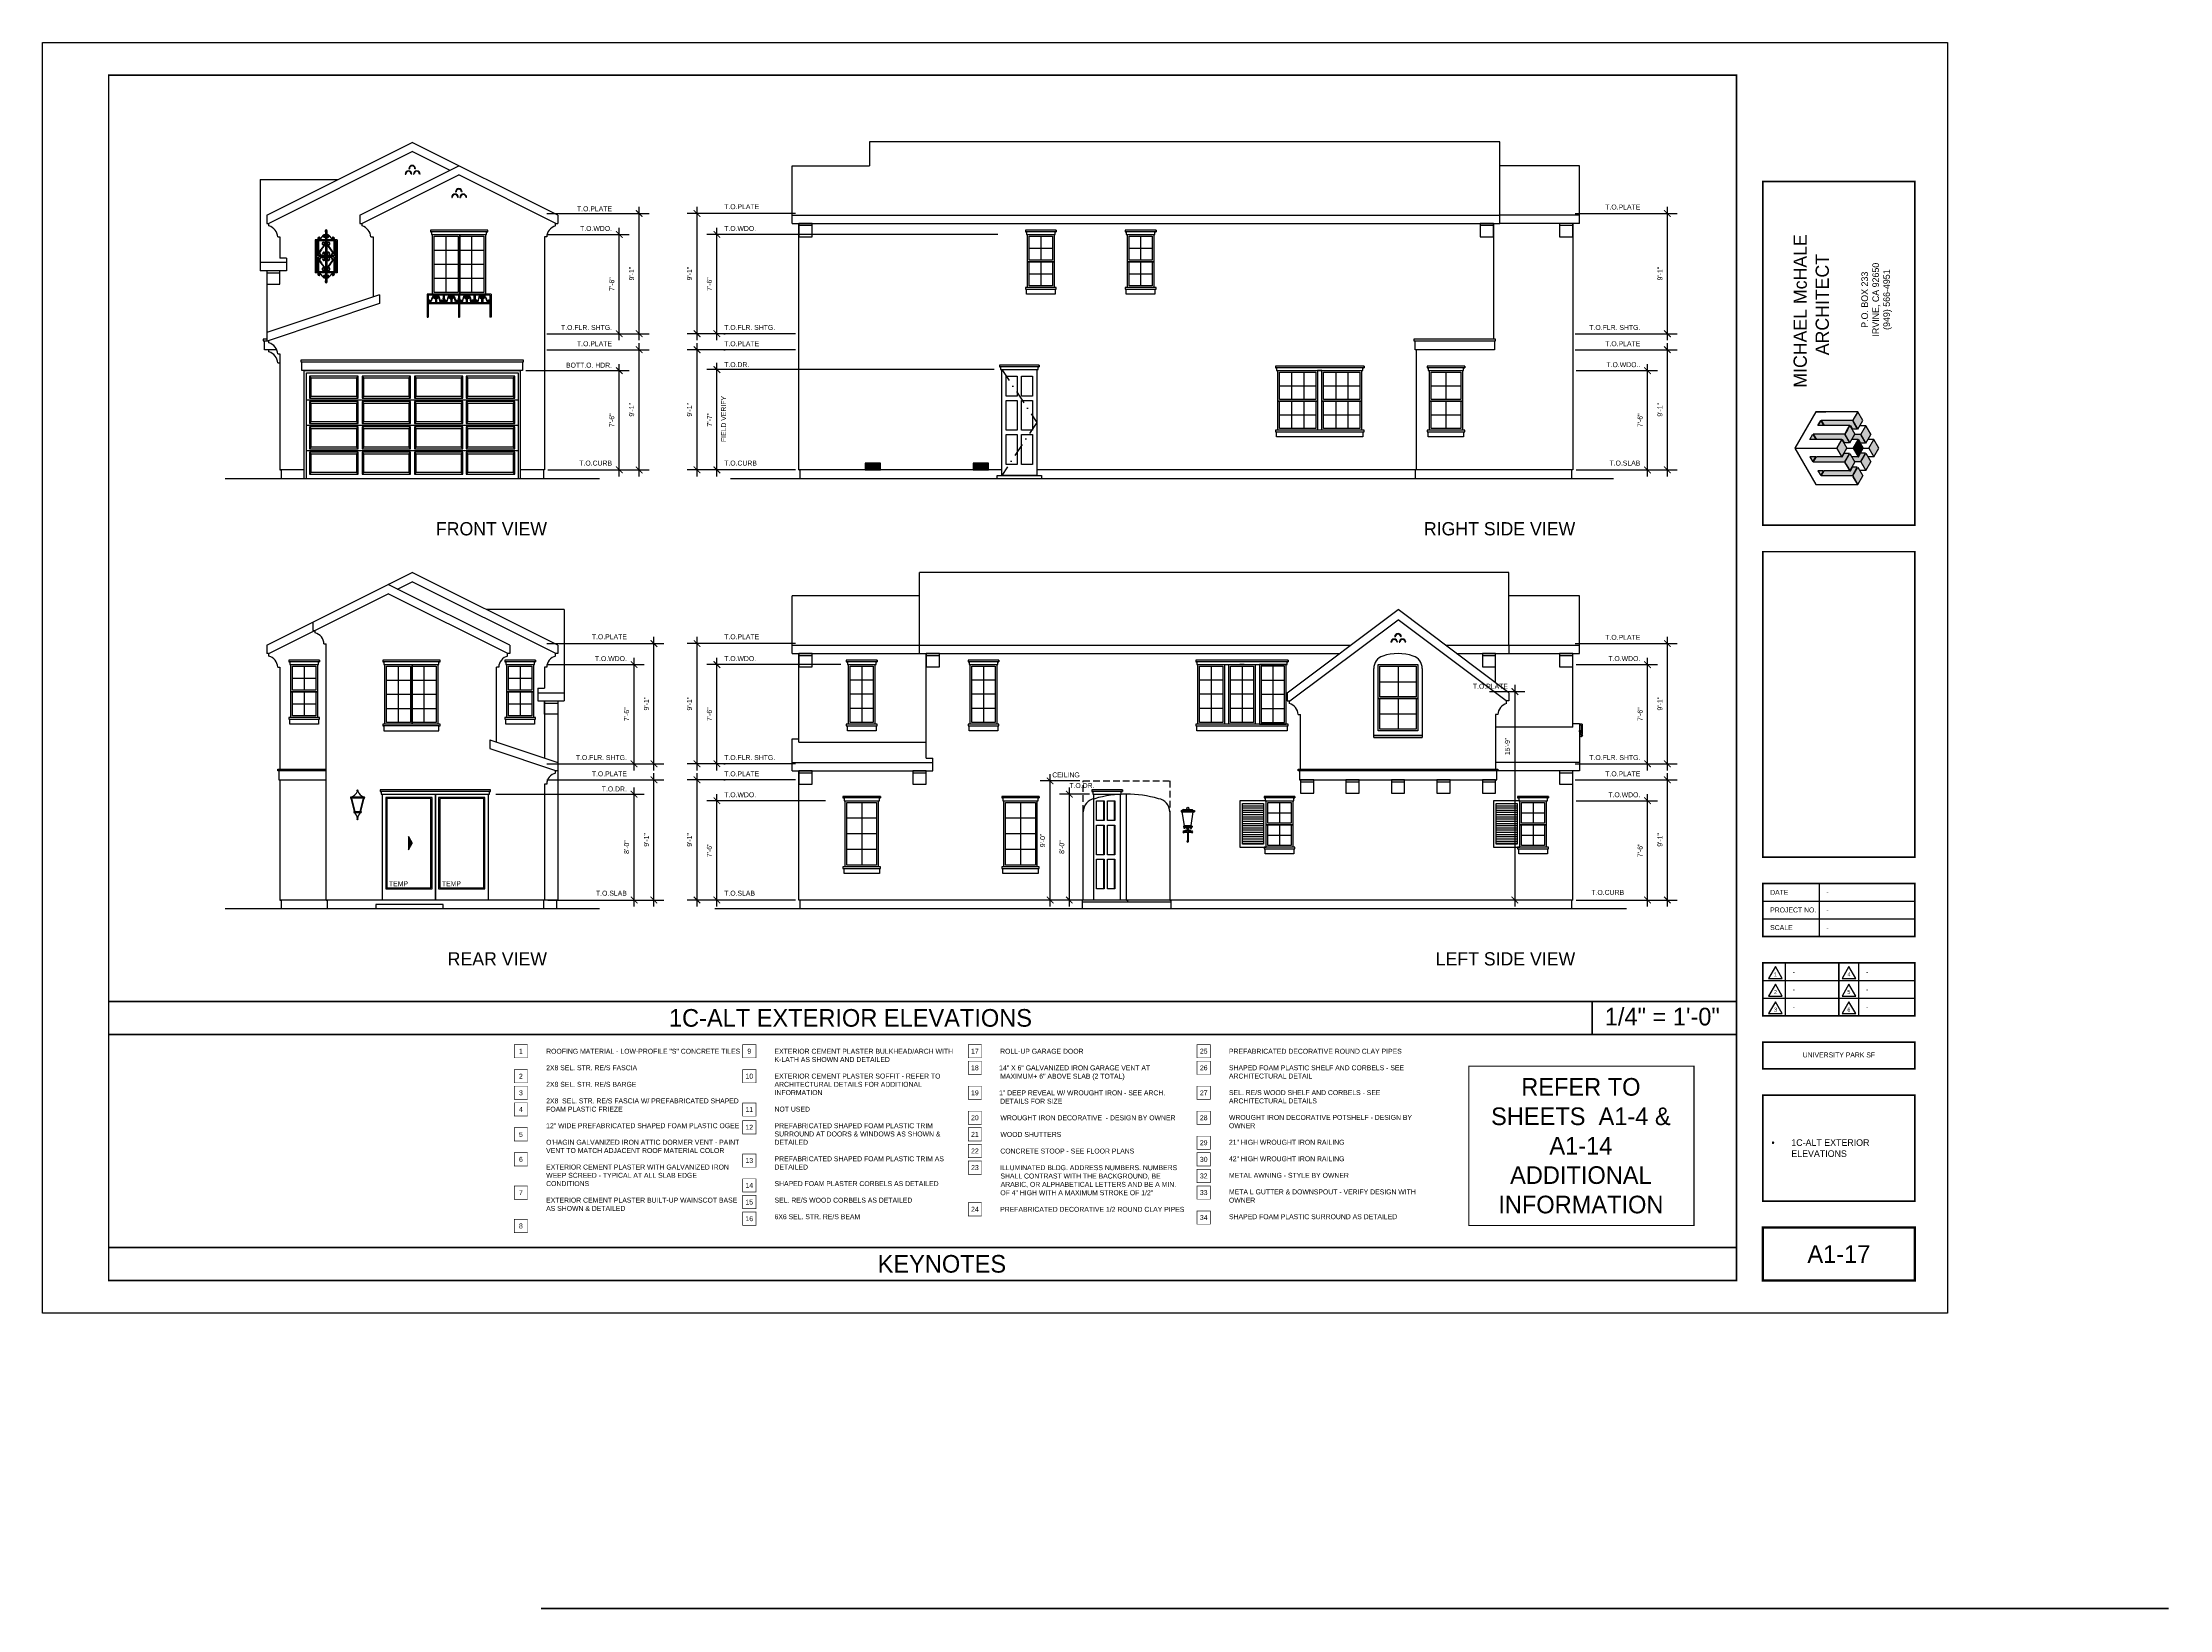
# Model space of a CAD drawing. Extents: x -5023 to 1783, y -1938 to 0.
# Drawn here: x -1728 to 201, y -1421 to 0 of the extents above; entities that cross this region are included whole.
import ezdxf
from ezdxf.enums import TextEntityAlignment as Align

# ---------------------------------------------------------------- set-up
doc = ezdxf.new("R2010")
doc.units = 0
doc.header["$LTSCALE"] = 48
doc.header["$MEASUREMENT"] = 0
doc.header["$PDMODE"] = 3
doc.header["$PDSIZE"] = -2
doc.linetypes.add('DASHDOT2', pattern=[0.5, 0.25, -0.125, 0, -0.125])
doc.linetypes.add('HIDDEN2', pattern=[0.1875, 0.125, -0.0625])
doc.layers.get('0').update_dxf_attribs({"linetype": 'CONTINUOUS'})
doc.layers.get('DEFPOINTS').update_dxf_attribs({"linetype": 'CONTINUOUS'})
for name, color, linetype in [('1EL-1', 1, 'CONTINUOUS'), ('1EL-7', 7, 'CONTINUOUS'), ('A-DIMS', 3, 'CONTINUOUS'), ('A-ELEV-WDO', 161, 'CONTINUOUS'), ('A-ELEVATION', 7, 'CONTINUOUS'), ('A-EXT ELEV', 7, 'CONTINUOUS'), ('A-EXT ELEV CORBELS', 3, 'CONTINUOUS'), ('A-EXT ELEV DR-WDO', 240, 'CONTINUOUS'), ('A-EXT ELEV TRIM', 42, 'CONTINUOUS'), ('A-SECT', 7, 'CONTINUOUS'), ('A-SYM-TEXT', 3, 'CONTINUOUS'), ('A-SYMTEXT', 2, 'CONTINUOUS'), ('A-TEXT', 3, 'CONTINUOUS'), ('EL-BASE', 1, 'CONTINUOUS'), ('TB-text', 3, 'CONTINUOUS'), ('TXT', 7, 'CONTINUOUS')]:
    doc.layers.add(name, color=color, linetype=linetype)
doc.layers.add('24X36TB', color=7, linetype='CONTINUOUS', lineweight=30)
doc.styles.get("Standard").update_dxf_attribs({"font": 'ERASMD.TTF', "height": 4.5})
doc.dimstyles.new('ARCHITECTURE', dxfattribs={"dimscale": 48, "dimtxt": 0.18, "dimasz": 0.125, "dimexe": 0.1875, "dimexo": 0.0625, "dimgap": 0.09375, "dimtad": 1, "dimdec": 4, "dimzin": 3, "dimdsep": 46, "dimlunit": 4, "dimtxsty": 'Standard', "dimblk1": 'ARCHTICK', "dimblk2": 'ARCHTICK', "dimsah": 1, "dimcen": 0.09375, "dimdle": 0.125, "dimclrd": 1, "dimclre": 1, "dimclrt": 3, "dimadec": 0, "dimazin": 0, "dimtfac": 1, "dimtdec": 4, "dimtofl": 0, "dimtmove": 2, "dimatfit": 3, "dimldrblk": 'ARCHTICK', "dimfxl": 1, "dimfrac": 2, "dimtolj": 1, "dimtzin": 0, "dimarcsym": 0})

# ---------------------------------------------------------------- blocks, each defined once
blk = doc.blocks.new('A$C2A811E11')
at = {"layer": 'TB-text'}
h = blk.add_hatch(color=256, dxfattribs=at)
h.paths.add_polyline_path([(-55.9, -198.9), (-56.4, -199.7), (-51.9, -207.5), (-47.4, -199.7), (-51.9, -191.9)])
h.paths.add_polyline_path([(-61.2, -208.2), (-61.4, -208.4), (-63.4, -211.8), (-63.5, -212.1), (-59, -219.9), (-54.5, -212.1), (-59, -204.3)])
h.paths.add_polyline_path([(-66.4, -217), (-70.9, -224.8), (-66.4, -232.6), (-61.9, -224.8)])
h.paths.add_polyline_path([(-59, -229.8), (-63.5, -237.6), (-59, -245.4), (-54.5, -237.6)])
h.paths.add_polyline_path([(-56.4, -250), (-51.9, -257.7), (-47.4, -250), (-51.9, -242.2)])
h.paths.add_polyline_path([(-49, -237.2), (-44.5, -245), (-40, -237.2), (-44.5, -229.4)])
h.paths.add_polyline_path([(-41.9, -224.8), (-37.4, -232.6), (-32.9, -224.8), (-37.4, -217)])
h.paths.add_polyline_path([(-49, -212.5), (-44.5, -220.3), (-40, -212.5), (-44.5, -204.7)])
h.paths.add_polyline_path([(-49.3, -229.4), (-51.2, -232.6), (-51.6, -232.6), (-57.4, -232.6), (-54.7, -237.2), (-49.4, -237.2), (-44.9, -229.4)])
h.paths.add_polyline_path([(-49.4, -212.5), (-54.7, -212.5), (-57.4, -217), (-51.6, -217), (-51.2, -217), (-49.3, -220.3), (-44.9, -220.3)])
h.paths.add_polyline_path([(-85.2, -199.7), (-82.5, -204.3), (-59, -204.3), (-58.6, -204.3), (-56.7, -207.5), (-52.3, -207.5), (-56.8, -199.7)])
h.paths.add_polyline_path([(-88, -204.3), (-82.9, -204.3), (-85.5, -199.9)])
h.paths.add_polyline_path([(-92.3, -212.1), (-89.4, -217), (-66.4, -217), (-66, -217), (-64.3, -219.9), (-59.4, -219.9), (-63.9, -212.1)])
h.paths.add_polyline_path([(-92.6, -212.2), (-95.4, -217), (-89.8, -217)])
h.paths.add_polyline_path([(-89.4, -232.6), (-92.3, -237.6), (-63.9, -237.6), (-59.4, -229.8), (-64.3, -229.8), (-66, -232.6), (-66.4, -232.6)])
h.paths.add_polyline_path([(-95.4, -232.6), (-92.6, -237.4), (-89.8, -232.6)])
h.paths.add_polyline_path([(-82.5, -245.4), (-85.2, -250), (-56.8, -250), (-52.3, -242.2), (-56.7, -242.2), (-58.6, -245.4), (-59, -245.4)])
h.paths.add_polyline_path([(-88, -245.4), (-85.5, -249.8), (-82.9, -245.4)])
blk.add_hatch(color=256, dxfattribs=at).paths.add_polyline_path([(-56.1, -224.8), (-51.6, -232.6), (-47.1, -224.8), (-51.6, -217)])
for p, q in [((-89.9, -191.9), (-108.9, -224.8)), ((-51.9, -191.9), (-89.9, -191.9)), ((-89.9, -191.9), (-80.9, -191.9)), ((-89.9, -191.9), (-80.9, -191.9)), ((-51.9, -191.9), (-56.4, -199.7)), ((-51.9, -191.9), (-56.4, -199.7)), ((-51.9, -191.9), (-56.4, -199.7)), ((-51.9, -191.9), (-56.4, -199.7)), ((-51.9, -191.9), (-56.4, -199.7)), ((-51.9, -191.9), (-56.4, -199.7)), ((-56.4, -199.7), (-51.9, -191.9)), ((-56.4, -199.7), (-51.9, -191.9)), ((-51.9, -191.9), (-56.4, -199.7)), ((-51.9, -191.9), (-56.4, -199.7)), ((-51.9, -191.9), (-56.4, -199.7)), ((-51.9, -191.9), (-56.4, -199.7)), ((-51.9, -191.9), (-55.9, -198.9)), ((-51.9, -191.9), (-55.9, -198.9)), ((-51.9, -191.9), (-55.9, -198.9)), ((-51.9, -191.9), (-55.9, -198.9)), ((-51.9, -191.9), (-55.9, -198.9)), ((-51.9, -191.9), (-55.9, -198.9)), ((-47.4, -199.7), (-51.9, -191.9)), ((-47.4, -199.7), (-51.9, -191.9)), ((-92.3, -212.1), (-89.4, -217)), ((-63.9, -212.1), (-92.3, -212.1)), ((-63.9, -212.1), (-92.3, -212.1)), ((-85.5, -199.9), (-88, -204.3)), ((-88, -204.3), (-85.5, -199.9)), ((-82.9, -204.3), (-88, -204.3)), ((-82.9, -204.3), (-88, -204.3)), ((-85.5, -199.9), (-82.9, -204.3)), ((-85.5, -199.9), (-85.5, -199.9)), ((-56.8, -199.7), (-85.2, -199.7)), ((-56.8, -199.7), (-85.2, -199.7)), ((-85.2, -199.7), (-82.5, -204.3)), ((-59, -204.3), (-82.5, -204.3)), ((-59, -204.3), (-82.5, -204.3)), ((-63.9, -212.1), (-59.4, -219.9)), ((-63.5, -212.1), (-59, -204.3)), ((-59, -204.3), (-63.5, -212.1)), ((-59, -204.3), (-63.5, -212.1)), ((-59, -204.3), (-63.5, -212.1)), ((-59, -204.3), (-63.5, -212.1)), ((-59, -204.3), (-63.5, -212.1)), ((-59, -204.3), (-63.5, -212.1)), ((-63.5, -212.1), (-59, -204.3)), ((-61.2, -208.2), (-63.5, -212.1)), ((-61.2, -208.2), (-63.5, -212.1)), ((-61.2, -208.2), (-63.5, -212.1)), ((-61.2, -208.2), (-63.5, -212.1)), ((-63.5, -212.1), (-59, -219.9)), ((-63.5, -212.1), (-59, -219.9)), ((-61.4, -208.4), (-63.4, -211.8)), ((-61.4, -208.4), (-63.4, -211.8)), ((-61.4, -208.4), (-63.4, -211.8)), ((-61.4, -208.4), (-63.4, -211.8)), ((-61.4, -208.4), (-63.4, -211.8)), ((-61.4, -208.4), (-63.4, -211.8)), ((-62.4, -210.1), (-60.1, -206.2)), ((-62.4, -210.1), (-60.1, -206.2)), ((-62.4, -210.1), (-60.1, -206.2)), ((-62.4, -210.1), (-60.1, -206.2)), ((-61.4, -208.4), (-59.4, -204.9)), ((-61.4, -208.4), (-59.4, -204.9)), ((-61.4, -208.4), (-59.4, -204.9)), ((-61.4, -208.4), (-59.4, -204.9)), ((-61.4, -208.4), (-59.4, -204.9)), ((-61.4, -208.4), (-59.4, -204.9)), ((-61.2, -208.2), (-59, -204.3)), ((-61.2, -208.2), (-59, -204.3)), ((-61.2, -208.2), (-59, -204.3)), ((-61.2, -208.2), (-59, -204.3)), ((-59, -204.3), (-54.5, -212.1)), ((-59, -204.3), (-54.5, -212.1)), ((-59, -204.3), (-58.6, -204.3)), ((-59, -219.9), (-54.5, -212.1)), ((-59, -219.9), (-54.5, -212.1)), ((-58.6, -204.3), (-56.7, -207.5)), ((-56.8, -199.7), (-52.3, -207.5)), ((-52.3, -207.5), (-56.7, -207.5)), ((-52.3, -207.5), (-56.7, -207.5)), ((-56.4, -199.7), (-51.9, -207.5)), ((-56.4, -199.7), (-51.9, -207.5)), ((-51.9, -207.5), (-47.4, -199.7)), ((-51.9, -207.5), (-47.4, -199.7)), ((-44.5, -204.7), (-50.2, -204.7)), ((-44.5, -204.7), (-50.2, -204.7)), ((-49, -212.5), (-44.5, -204.7)), ((-49, -212.5), (-44.5, -204.7)), ((-40, -212.5), (-44.5, -204.7)), ((-44.5, -204.7), (-40, -212.5)), ((-40, -212.5), (-44.5, -204.7)), ((-108.9, -224.8), (-70.9, -224.8)), ((-108.9, -224.8), (-70.9, -224.8)), ((-108.9, -224.8), (-70.9, -224.8)), ((-108.9, -224.8), (-70.9, -224.8)), ((-108.9, -224.8), (-70.9, -224.8)), ((-108.9, -224.8), (-70.9, -224.8)), ((-108.9, -224.8), (-70.9, -224.8)), ((-108.9, -224.8), (-70.9, -224.8)), ((-108.9, -224.8), (-89.9, -257.7)), ((-108.9, -224.8), (-99.9, -224.8)), ((-108.9, -224.8), (-99.9, -224.8)), ((-95.4, -217), (-92.6, -212.2)), ((-89.8, -217), (-95.4, -217)), ((-89.8, -217), (-95.4, -217)), ((-92.6, -212.2), (-89.8, -217)), ((-66.4, -217), (-89.4, -217)), ((-66.4, -217), (-89.4, -217)), ((-70.9, -224.8), (-66.4, -217)), ((-70.9, -224.8), (-66.4, -217)), ((-66.4, -217), (-70.9, -224.8)), ((-66.4, -217), (-70.9, -224.8)), ((-66.4, -217), (-70.9, -224.8)), ((-66.4, -217), (-70.9, -224.8)), ((-66.4, -217), (-70.9, -224.8)), ((-66.4, -217), (-70.9, -224.8)), ((-70.9, -224.8), (-66.4, -217)), ((-70.9, -224.8), (-66.4, -217)), ((-70.9, -224.8), (-66.9, -217.9)), ((-70.9, -224.8), (-66.9, -217.9)), ((-70.9, -224.8), (-66.9, -217.9)), ((-70.9, -224.8), (-66.9, -217.9)), ((-70.9, -224.8), (-66.9, -217.9)), ((-70.9, -224.8), (-66.9, -217.9)), ((-70.9, -224.8), (-66.9, -217.9)), ((-70.9, -224.8), (-66.9, -217.9)), ((-70.9, -224.8), (-66.9, -231.8)), ((-70.9, -224.8), (-66.4, -232.6)), ((-70.9, -224.8), (-66.9, -231.8)), ((-70.9, -224.8), (-66.9, -231.8)), ((-70.9, -224.8), (-66.4, -232.6)), ((-70.9, -224.8), (-66.9, -231.8)), ((-66.4, -232.6), (-70.9, -224.8)), ((-66.4, -232.6), (-70.9, -224.8)), ((-66.4, -217), (-61.9, -224.8)), ((-66.4, -217), (-61.9, -224.8)), ((-66.4, -217), (-66, -217)), ((-66.4, -232.6), (-61.9, -224.8)), ((-66, -217), (-64.3, -219.9)), ((-66, -232.6), (-64.3, -229.8)), ((-59.4, -219.9), (-64.3, -219.9)), ((-59.4, -219.9), (-64.3, -219.9)), ((-59.4, -229.8), (-64.3, -229.8)), ((-59.4, -229.8), (-64.3, -229.8)), ((-63.9, -237.6), (-59.4, -229.8)), ((-63.5, -237.6), (-59, -229.8)), ((-61.9, -224.8), (-56.1, -224.8)), ((-61.9, -224.8), (-56.1, -224.8)), ((-59, -229.8), (-54.5, -237.6)), ((-51.6, -217), (-57.4, -217)), ((-51.6, -217), (-57.4, -217)), ((-56.1, -224.8), (-51.6, -217)), ((-56.1, -224.8), (-51.6, -217)), ((-56.1, -224.8), (-51.6, -232.6)), ((-49.4, -212.5), (-54.7, -212.5)), ((-49.4, -212.5), (-54.7, -212.5)), ((-51.6, -217), (-47.1, -224.8)), ((-51.6, -217), (-47.1, -224.8)), ((-51.6, -217), (-51.2, -217)), ((-51.6, -232.6), (-47.1, -224.8)), ((-51.2, -217), (-49.3, -220.3)), ((-51.2, -232.6), (-49.3, -229.4)), ((-49.4, -212.5), (-44.9, -220.3)), ((-49.4, -237.2), (-44.9, -229.4)), ((-44.9, -220.3), (-49.3, -220.3)), ((-44.9, -220.3), (-49.3, -220.3)), ((-44.9, -229.4), (-49.3, -229.4)), ((-44.9, -229.4), (-49.3, -229.4)), ((-49, -212.5), (-44.5, -220.3)), ((-49, -212.5), (-44.5, -220.3)), ((-49, -237.2), (-44.5, -229.4)), ((-47.1, -224.8), (-41.9, -224.8)), ((-47.1, -224.8), (-41.9, -224.8)), ((-44.5, -220.3), (-40, -212.5)), ((-44.5, -220.3), (-40, -212.5)), ((-44.5, -229.4), (-40, -237.2)), ((-37.4, -217), (-42.6, -217)), ((-37.4, -217), (-42.6, -217)), ((-41.9, -224.8), (-37.4, -217)), ((-41.9, -224.8), (-37.4, -217)), ((-41.9, -224.8), (-37.4, -232.6)), ((-32.9, -224.8), (-37.4, -217)), ((-32.9, -224.8), (-37.4, -217)), ((-37.4, -232.6), (-32.9, -224.8)), ((-95.4, -232.6), (-92.6, -237.4)), ((-89.8, -232.6), (-95.4, -232.6)), ((-92.6, -237.4), (-89.8, -232.6)), ((-92.3, -237.6), (-89.4, -232.6)), ((-63.9, -237.6), (-92.3, -237.6)), ((-66.4, -232.6), (-89.4, -232.6)), ((-82.9, -245.4), (-88, -245.4)), ((-88, -245.4), (-85.5, -249.8)), ((-85.5, -249.8), (-82.9, -245.4)), ((-85.5, -249.8), (-85.5, -249.8)), ((-85.2, -250), (-82.5, -245.4)), ((-56.8, -250), (-85.2, -250)), ((-59, -245.4), (-82.5, -245.4)), ((-66.4, -232.6), (-66, -232.6)), ((-63.5, -237.6), (-59, -245.4)), ((-59, -245.4), (-63.5, -237.6)), ((-59, -245.4), (-63.5, -237.6)), ((-61.2, -241.5), (-63.5, -237.6)), ((-61.2, -241.5), (-63.5, -237.6)), ((-61.4, -241.3), (-63.4, -237.8)), ((-61.4, -241.3), (-63.4, -237.8)), ((-62.4, -239.6), (-60.1, -243.5)), ((-62.4, -239.6), (-60.1, -243.5)), ((-61.4, -241.3), (-59.4, -244.8)), ((-61.4, -241.3), (-59.4, -244.8)), ((-61.2, -241.5), (-59, -245.4)), ((-61.2, -241.5), (-59, -245.4)), ((-59, -245.4), (-54.5, -237.6)), ((-59, -245.4), (-58.6, -245.4)), ((-58.6, -245.4), (-56.7, -242.2)), ((-51.6, -232.6), (-57.4, -232.6)), ((-56.8, -250), (-52.3, -242.2)), ((-52.3, -242.2), (-56.7, -242.2)), ((-56.4, -250), (-51.9, -242.2)), ((-51.9, -257.7), (-56.4, -250)), ((-51.9, -257.7), (-56.4, -250)), ((-51.9, -257.7), (-56.4, -250)), ((-51.9, -257.7), (-56.4, -250)), ((-56.4, -250), (-51.9, -257.7)), ((-49.4, -237.2), (-54.7, -237.2)), ((-51.9, -242.2), (-47.4, -250)), ((-51.9, -257.7), (-47.4, -250)), ((-51.6, -232.6), (-51.2, -232.6)), ((-44.5, -245), (-50.2, -245)), ((-49, -237.2), (-44.5, -245)), ((-44.5, -245), (-40, -237.2)), ((-37.4, -232.6), (-42.6, -232.6)), ((-89.9, -257.7), (-51.9, -257.7)), ((-89.9, -257.7), (-80.9, -257.7)), ((-51.9, -257.7), (-55.9, -250.8)), ((-51.9, -257.7), (-55.9, -250.8))]:
    blk.add_line(p, q, dxfattribs=at)
for s, p in [('MICHAEL McHALE ', (-98.1, -170)), ('ARCHITECT', (-78.1, -140.6))]:
    blk.add_text(s, height=12, rotation=90, dxfattribs=at).set_placement(p)
for s, p in [('IRVINE, CA 92650', (-32.6, -90.2)), ('P.O. BOX 233', (-42.6, -90.3)), ('(949) 566-4951', (-22.7, -90.2))]:
    blk.add_text(s, height=6, rotation=90, dxfattribs=at).set_placement(p, align=Align.CENTER)
blk = doc.blocks.new('01PSRV01')
at = {"color": 0, "linetype": 'ByBlock'}
blk.add_lwpolyline([(0, 0.5), (-0.43, -0.25), (0.43, -0.25)], close=True, dxfattribs=at)
blk.add_attdef('NUMBER', text='', height=0.25, dxfattribs=at).set_placement((0, 0), align=Align.MIDDLE)
blk = doc.blocks.new('A$C06A91398')
at = {"layer": '24X36TB'}
for p, q in [((495.6, 322.6), (495.6, 274.6)), ((444.6, 306.6), (582.6, 306.6)), ((444.6, 290.6), (582.6, 290.6)), ((444.6, 274.6), (582.6, 274.6)), ((444.6, 234.6), (582.6, 234.6)), ((464.9, 250.6), (464.9, 202.6)), ((531.5, 250.6), (531.5, 202.6)), ((444.6, 218.6), (582.6, 218.6))]:
    blk.add_line(p, q, dxfattribs=at)
blk.add_lwpolyline([(-1115.9, 1085.1), (612.1, 1085.1), (612.1, -66.9), (-1115.9, -66.9)], close=True, dxfattribs=at)
for points, const_width in [([(420.6, -37.4), (420.6, 1055.6), (-1055.9, 1055.6), (-1055.9, -37.4)], 1.5), ([(444.6, 647.5), (444.6, 959.3), (582.6, 959.3), (582.6, 647.5)], 1.5), ([(444.6, 346.6), (444.6, 623.5), (582.6, 623.5), (582.6, 346.6)], 1.5), ([(444.6, 274.6), (444.6, 322.6), (582.6, 322.6), (582.6, 274.6)], 1.5), ([(444.6, 202.6), (444.6, 250.6), (582.6, 250.6), (582.6, 202.6)], 1.5), ([(444.6, 178.6), (582.6, 178.6), (582.6, 154.6), (444.6, 154.6)], 1.5), ([(444.6, 34.6), (444.6, 130.6), (582.6, 130.6), (582.6, 34.6)], 1.5), ([(444.6, 10.6), (582.6, 10.6), (582.6, -37.4), (444.6, -37.4)], 2)]:
    blk.add_lwpolyline(points, close=True, dxfattribs=dict(at, const_width=const_width))
at = {"layer": '24X36TB', "const_width": 1.5}
blk.add_lwpolyline([(513.6, 250.6), (513.6, 202.6)], dxfattribs=at)
at = {"layer": 'TB-text', "xscale": 14.40000000000146, "yscale": 14.39999999999418, "zscale": 14.4}
for p, values in [((456.1, 240.2), {'NUMBER': '1'}), ((522.7, 240.2), {'NUMBER': '4'}), ((456.1, 224.2), {'NUMBER': '2'}), ((456.1, 208.2), {'NUMBER': '3'}), ((522.7, 224.2), {'NUMBER': '5'}), ((522.7, 208.2), {'NUMBER': '6'})]:
    blk.add_blockref('01PSRV01', p, dxfattribs=at).add_auto_attribs(values)
at = {"layer": 'TB-text', "char_height": 4.5, "width": 51, "attachment_point": 4}
for s, insert in [('{\\fEras Medium ITC|b0|i0|c0|p34;DATE}', (451.3, 314.6)), ('{\\fEras Medium ITC|b0|i0|c0|p34;PROJECT NO.}', (451.3, 298.6)), ('{\\fEras Medium ITC|b0|i0|c0|p34;SCALE}', (451.3, 282.6))]:
    blk.add_mtext(s, dxfattribs=dict(at, insert=insert))
blk = doc.blocks.new('A$C40F502B1')
at = {"layer": 'TXT'}
for p, q in [((0, 6), (-14, 6)), ((-14, 6), (-14, 0)), ((-14, 0), (0, 0)), ((-13, 5), (-13, 1)), ((-1, 5), (-13, 5)), ((-1, 4), (-13, 4)), ((-1, 3), (-13, 3)), ((-1, 2), (-13, 2)), ((-13, 1), (-1, 1)), ((-12, 5), (-12, 1)), ((-11, 5), (-11, 1)), ((-10, 5), (-10, 1)), ((-9, 5), (-9, 1)), ((-8, 5), (-8, 1)), ((-7, 5), (-7, 1)), ((-6, 5), (-6, 1)), ((-5, 5), (-5, 1)), ((-4, 5), (-4, 1)), ((-3, 5), (-3, 1)), ((-2, 5), (-2, 1)), ((-1, 1), (-1, 5)), ((0, 0), (0, 6))]:
    blk.add_line(p, q, dxfattribs=at)
blk = doc.blocks.new('A$C31BB2E8A')
at = {"layer": 'A-EXT ELEV DR-WDO'}
for points in [[(-32, 96), (0, 96), (0, 0), (-32, 0)], [(-28, 90), (-18, 90), (-18, 72), (-28, 72)], [(-14, 90), (-4, 90), (-4, 72), (-14, 72)], [(-28, 68), (-18, 68), (-18, 41), (-28, 41)], [(-14, 68), (-4, 68), (-4, 41), (-14, 41)], [(-28, 37), (-18, 37), (-18, 10), (-28, 10)], [(-14, 37), (-4, 37), (-4, 10), (-14, 10)]]:
    blk.add_lwpolyline(points, close=True, dxfattribs=at)
blk = doc.blocks.new('A$C4E281F30')
at = {"layer": 'A-EXT ELEV DR-WDO'}
for p, q in [((-191, -5), (-191, -25)), ((-147, -5), (-191, -5)), ((-191, -5), (-189.5, -6.5)), ((-189.5, -6.5), (-148.5, -6.5)), ((-189.5, -23.5), (-189.5, -6.5)), ((-147, -5), (-148.5, -6.5)), ((-148.5, -6.5), (-148.5, -23.5)), ((-147, -25), (-147, -5)), ((-143.5, -5), (-143.5, -25)), ((-99.5, -5), (-143.5, -5)), ((-143.5, -5), (-142, -6.5)), ((-142, -6.5), (-101, -6.5)), ((-142, -23.5), (-142, -6.5)), ((-99.5, -5), (-101, -6.5)), ((-101, -6.5), (-101, -23.5)), ((-99.5, -25), (-99.5, -5)), ((-96, -5), (-96, -25)), ((-52, -5), (-96, -5)), ((-96, -5), (-94.5, -6.5)), ((-94.5, -6.5), (-53.5, -6.5)), ((-94.5, -23.5), (-94.5, -6.5)), ((-52, -5), (-53.5, -6.5)), ((-53.5, -6.5), (-53.5, -23.5)), ((-52, -25), (-52, -5)), ((-49, -5), (-49, -25)), ((-5, -5), (-49, -5)), ((-49, -5), (-47.5, -6.5)), ((-47.5, -6.5), (-6.5, -6.5)), ((-47.5, -23.5), (-47.5, -6.5)), ((-5, -5), (-6.5, -6.5)), ((-6.5, -6.5), (-6.5, -23.5)), ((-5, -25), (-5, -5)), ((-194, -26.5), (-5, -26.5)), ((-191, -25), (-189.5, -23.5)), ((-191, -25), (-147, -25)), ((-191, -28), (-191, -48)), ((-147, -28), (-191, -28)), ((-191, -28), (-189.5, -29.5)), ((-148.5, -23.5), (-189.5, -23.5)), ((-189.5, -29.5), (-148.5, -29.5)), ((-189.5, -46.5), (-189.5, -29.5)), ((-147, -25), (-148.5, -23.5)), ((-147, -28), (-148.5, -29.5)), ((-148.5, -29.5), (-148.5, -46.5)), ((-147, -48), (-147, -28)), ((-143.5, -25), (-142, -23.5)), ((-143.5, -25), (-99.5, -25)), ((-143.5, -28), (-143.5, -48)), ((-99.5, -28), (-143.5, -28)), ((-143.5, -28), (-142, -29.5)), ((-101, -23.5), (-142, -23.5)), ((-142, -29.5), (-101, -29.5)), ((-142, -46.5), (-142, -29.5)), ((-99.5, -25), (-101, -23.5)), ((-99.5, -28), (-101, -29.5)), ((-101, -29.5), (-101, -46.5)), ((-99.5, -48), (-99.5, -28)), ((-96, -25), (-94.5, -23.5)), ((-96, -25), (-52, -25)), ((-96, -28), (-96, -48)), ((-52, -28), (-96, -28)), ((-96, -28), (-94.5, -29.5)), ((-53.5, -23.5), (-94.5, -23.5)), ((-94.5, -29.5), (-53.5, -29.5)), ((-94.5, -46.5), (-94.5, -29.5)), ((-52, -25), (-53.5, -23.5)), ((-52, -28), (-53.5, -29.5)), ((-53.5, -29.5), (-53.5, -46.5)), ((-52, -48), (-52, -28)), ((-49, -25), (-47.5, -23.5)), ((-49, -25), (-5, -25)), ((-49, -28), (-49, -48)), ((-5, -28), (-49, -28)), ((-49, -28), (-47.5, -29.5)), ((-6.5, -23.5), (-47.5, -23.5)), ((-47.5, -29.5), (-6.5, -29.5)), ((-47.5, -46.5), (-47.5, -29.5)), ((-5, -25), (-6.5, -23.5)), ((-5, -28), (-6.5, -29.5)), ((-6.5, -29.5), (-6.5, -46.5)), ((-5, -26.5), (-2, -26.5)), ((-5, -48), (-5, -28)), ((-194, -49.5), (-5, -49.5)), ((-191, -48), (-189.5, -46.5)), ((-191, -48), (-147, -48)), ((-191, -51), (-191, -71)), ((-147, -51), (-191, -51)), ((-191, -51), (-189.5, -52.5)), ((-148.5, -46.5), (-189.5, -46.5)), ((-189.5, -52.5), (-148.5, -52.5)), ((-189.5, -69.5), (-189.5, -52.5)), ((-147, -48), (-148.5, -46.5)), ((-147, -51), (-148.5, -52.5)), ((-148.5, -52.5), (-148.5, -69.5)), ((-147, -71), (-147, -51)), ((-143.5, -48), (-142, -46.5)), ((-143.5, -48), (-99.5, -48)), ((-143.5, -51), (-143.5, -71)), ((-99.5, -51), (-143.5, -51)), ((-143.5, -51), (-142, -52.5)), ((-101, -46.5), (-142, -46.5)), ((-142, -52.5), (-101, -52.5)), ((-142, -69.5), (-142, -52.5)), ((-99.5, -48), (-101, -46.5)), ((-99.5, -51), (-101, -52.5)), ((-101, -52.5), (-101, -69.5)), ((-99.5, -71), (-99.5, -51)), ((-96, -48), (-94.5, -46.5)), ((-96, -48), (-52, -48)), ((-96, -51), (-96, -71)), ((-52, -51), (-96, -51)), ((-96, -51), (-94.5, -52.5)), ((-53.5, -46.5), (-94.5, -46.5)), ((-94.5, -52.5), (-53.5, -52.5)), ((-94.5, -69.5), (-94.5, -52.5)), ((-52, -48), (-53.5, -46.5)), ((-52, -51), (-53.5, -52.5)), ((-53.5, -52.5), (-53.5, -69.5)), ((-52, -71), (-52, -51)), ((-49, -48), (-47.5, -46.5)), ((-49, -48), (-5, -48)), ((-49, -51), (-49, -71)), ((-5, -51), (-49, -51)), ((-49, -51), (-47.5, -52.5)), ((-6.5, -46.5), (-47.5, -46.5)), ((-47.5, -52.5), (-6.5, -52.5)), ((-47.5, -69.5), (-47.5, -52.5)), ((-5, -48), (-6.5, -46.5)), ((-5, -51), (-6.5, -52.5)), ((-6.5, -52.5), (-6.5, -69.5)), ((-5, -49.5), (-2, -49.5)), ((-5, -71), (-5, -51)), ((-194, -72.5), (-5, -72.5)), ((-191, -71), (-189.5, -69.5)), ((-191, -71), (-147, -71)), ((-191, -74), (-191, -94)), ((-147, -74), (-191, -74)), ((-191, -74), (-189.5, -75.5)), ((-148.5, -69.5), (-189.5, -69.5)), ((-189.5, -75.5), (-148.5, -75.5)), ((-189.5, -92.5), (-189.5, -75.5)), ((-147, -71), (-148.5, -69.5)), ((-147, -74), (-148.5, -75.5)), ((-148.5, -75.5), (-148.5, -92.5)), ((-147, -94), (-147, -74)), ((-143.5, -71), (-142, -69.5)), ((-143.5, -71), (-99.5, -71)), ((-143.5, -74), (-143.5, -94)), ((-99.5, -74), (-143.5, -74)), ((-143.5, -74), (-142, -75.5)), ((-101, -69.5), (-142, -69.5)), ((-142, -75.5), (-101, -75.5)), ((-142, -92.5), (-142, -75.5)), ((-99.5, -71), (-101, -69.5)), ((-99.5, -74), (-101, -75.5)), ((-101, -75.5), (-101, -92.5)), ((-99.5, -94), (-99.5, -74)), ((-96, -71), (-94.5, -69.5)), ((-96, -71), (-52, -71)), ((-96, -74), (-96, -94)), ((-52, -74), (-96, -74)), ((-96, -74), (-94.5, -75.5)), ((-53.5, -69.5), (-94.5, -69.5)), ((-94.5, -75.5), (-53.5, -75.5)), ((-94.5, -92.5), (-94.5, -75.5)), ((-52, -71), (-53.5, -69.5)), ((-52, -74), (-53.5, -75.5)), ((-53.5, -75.5), (-53.5, -92.5)), ((-52, -94), (-52, -74)), ((-49, -71), (-47.5, -69.5)), ((-49, -71), (-5, -71)), ((-49, -74), (-49, -94)), ((-5, -74), (-49, -74)), ((-49, -74), (-47.5, -75.5)), ((-49, -74), (-49, -94)), ((-5, -74), (-49, -74)), ((-49, -74), (-47.5, -75.5)), ((-6.5, -69.5), (-47.5, -69.5)), ((-47.5, -75.5), (-6.5, -75.5)), ((-47.5, -92.5), (-47.5, -75.5)), ((-47.5, -75.5), (-6.5, -75.5)), ((-47.5, -92.5), (-47.5, -75.5)), ((-5, -71), (-6.5, -69.5)), ((-5, -74), (-6.5, -75.5)), ((-5, -74), (-6.5, -75.5)), ((-6.5, -75.5), (-6.5, -92.5)), ((-6.5, -75.5), (-6.5, -92.5)), ((-5, -72.5), (-2, -72.5)), ((-5, -94), (-5, -74)), ((-5, -94), (-5, -74)), ((-191, -94), (-189.5, -92.5)), ((-191, -94), (-147, -94)), ((-148.5, -92.5), (-189.5, -92.5)), ((-147, -94), (-148.5, -92.5)), ((-143.5, -94), (-142, -92.5)), ((-143.5, -94), (-99.5, -94)), ((-101, -92.5), (-142, -92.5)), ((-99.5, -94), (-101, -92.5)), ((-96, -94), (-94.5, -92.5)), ((-96, -94), (-52, -94)), ((-53.5, -92.5), (-94.5, -92.5)), ((-52, -94), (-53.5, -92.5)), ((-49, -94), (-47.5, -92.5)), ((-49, -94), (-47.5, -92.5)), ((-49, -94), (-5, -94)), ((-49, -94), (-5, -94)), ((-6.5, -92.5), (-47.5, -92.5)), ((-6.5, -92.5), (-47.5, -92.5)), ((-5, -94), (-6.5, -92.5)), ((-5, -94), (-6.5, -92.5))]:
    blk.add_line(p, q, dxfattribs=at)
blk.add_lwpolyline([(-196, -98), (-196, 0), (0, 0), (0, -98)], dxfattribs=at)
blk.add_lwpolyline([(-194, -2), (-2, -2), (-2, -98), (-194, -98)], close=True, dxfattribs=at)
blk = doc.blocks.new('A$C251E2BD5')
at = {"layer": 'A-EXT ELEV DR-WDO'}
for p, q in [((-1.5, -14.25), (-22.5, -14.25)), ((-12, -1.5), (-12, -52.5)), ((-1.5, -27), (-22.5, -27)), ((-1.5, -39.75), (-22.5, -39.75))]:
    blk.add_line(p, q, dxfattribs=at)
for points in [[(-24, 0), (0, 0), (0, -54), (-24, -54)], [(-22.5, -1.5), (-1.5, -1.5), (-1.5, -52.5), (-22.5, -52.5)]]:
    blk.add_lwpolyline(points, close=True, dxfattribs=at)
blk = doc.blocks.new('A$C7DB57AE6')
at = {"layer": 'A-EXT ELEV DR-WDO'}
for p, q in [((8.7, 90), (8.7, 72)), ((18.4, 90), (18.4, 72)), ((8.7, 68), (8.7, 41)), ((18.4, 68), (18.4, 41)), ((8.7, 37), (8.7, 10)), ((18.4, 37), (18.4, 10))]:
    blk.add_line(p, q, dxfattribs=at)
for points in [[(0, 96), (23.8, 96), (23.8, 0), (0, 0)], [(2.4, 90), (9.2, 90), (9.2, 72), (2.4, 72)], [(12.2, 90), (18.9, 90), (18.9, 72), (12.2, 72)], [(2.4, 68), (9.2, 68), (9.2, 41), (2.4, 41)], [(12.2, 68), (18.9, 68), (18.9, 41), (12.2, 41)], [(2.4, 37), (9.2, 37), (9.2, 10), (2.4, 10)], [(12.2, 37), (18.9, 37), (18.9, 10), (12.2, 10)]]:
    blk.add_lwpolyline(points, close=True, dxfattribs=at)
blk = doc.blocks.new('window_direction')
at = {"layer": 'A-SYMTEXT'}
blk.add_hatch(color=256, dxfattribs=at).paths.add_polyline_path([(6, 0), (0, 3.3), (-6, 0)])
at = {"layer": 'A-SYMTEXT', "color": 7}
blk.add_line((-6, 0), (0, 3.3), dxfattribs=at)
at = {"layer": 'A-SYMTEXT'}
blk.add_lwpolyline([(0, 3.3), (-6, 0), (6, 0)], close=True, dxfattribs=at)
blk = doc.blocks.new('_ARCHTICK')
at = {"color": 0, "linetype": 'ByBlock', "const_width": 0.15}
blk.add_lwpolyline([(-0.5, -0.5), (0.5, 0.5)], dxfattribs=at)
blk = doc.blocks.new('*D82')
at = {"layer": 'A-DIMS', "color": 1, "lineweight": -2}
for p, q in [((-337.8, -668.5), (-245.1, -668.5)), ((-254.1, -783.5), (-254.1, -662.5)), ((-336.9, -777.5), (-245.1, -777.5))]:
    blk.add_line(p, q, dxfattribs=at)
at = {"layer": 'DEFPOINTS', "color": 0}
for p in [(-340.8, -668.5), (-254.1, -668.5), (-339.9, -777.5)]:
    blk.add_point(p, dxfattribs=at)
at = {"layer": 'A-DIMS', "color": 1, "lineweight": -2, "xscale": 6, "yscale": 6, "zscale": 6}
for p, rotation in [((-254.1, -668.5), 90), ((-254.1, -777.5), 270)]:
    blk.add_blockref('_ARCHTICK', p, dxfattribs=dict(at, rotation=rotation))
at = {"layer": 'A-DIMS', "color": 3, "insert": (-260.8, -723), "char_height": 4.5, "attachment_point": 5, "rotation": 90}
blk.add_mtext('\\A1;9\'-1"', dxfattribs=at)
blk = doc.blocks.new('*D83')
at = {"layer": 'A-DIMS', "color": 1, "lineweight": -2}
for p, q in [((-254.1, -660), (-254.1, -539)), ((-337.8, -545), (-245.1, -545)), ((-337.8, -654), (-245.1, -654))]:
    blk.add_line(p, q, dxfattribs=at)
at = {"layer": 'DEFPOINTS', "color": 0}
for p in [(-340.8, -545), (-254.1, -545), (-340.8, -654)]:
    blk.add_point(p, dxfattribs=at)
at = {"layer": 'A-DIMS', "color": 1, "lineweight": -2, "xscale": 6, "yscale": 6, "zscale": 6}
for p, rotation in [((-254.1, -545), 90), ((-254.1, -654), 270)]:
    blk.add_blockref('_ARCHTICK', p, dxfattribs=dict(at, rotation=rotation))
at = {"layer": 'A-DIMS', "color": 3, "insert": (-260.8, -599.5), "char_height": 4.5, "attachment_point": 5, "rotation": 90}
blk.add_mtext('\\A1;9\'-1"', dxfattribs=at)
blk = doc.blocks.new('*D84')
at = {"layer": 'A-DIMS', "color": 1, "lineweight": -2}
for p, q in [((-336.9, -687.5), (-263.1, -687.5)), ((-272.1, -783.5), (-272.1, -681.5)), ((-336.9, -777.5), (-263.1, -777.5))]:
    blk.add_line(p, q, dxfattribs=at)
at = {"layer": 'DEFPOINTS', "color": 0}
for p in [(-339.9, -687.5), (-272.1, -687.5), (-339.9, -777.5)]:
    blk.add_point(p, dxfattribs=at)
at = {"layer": 'A-DIMS', "color": 1, "lineweight": -2, "xscale": 6, "yscale": 6, "zscale": 6}
for p, rotation in [((-272.1, -687.5), 90), ((-272.1, -777.5), 270)]:
    blk.add_blockref('_ARCHTICK', p, dxfattribs=dict(at, rotation=rotation))
at = {"layer": 'A-DIMS', "color": 3, "insert": (-278.8, -732.5), "char_height": 4.5, "attachment_point": 5, "rotation": 90}
blk.add_mtext('\\A1;7\'-6"', dxfattribs=at)
blk = doc.blocks.new('*D85')
at = {"layer": 'A-DIMS', "color": 1, "lineweight": -2}
for p, q in [((-272.1, -660), (-272.1, -558)), ((-336.9, -564), (-263.1, -564)), ((-336.9, -654), (-263.1, -654))]:
    blk.add_line(p, q, dxfattribs=at)
at = {"layer": 'DEFPOINTS', "color": 0}
for p in [(-339.9, -564), (-272.1, -564), (-339.9, -654)]:
    blk.add_point(p, dxfattribs=at)
at = {"layer": 'A-DIMS', "color": 1, "lineweight": -2, "xscale": 6, "yscale": 6, "zscale": 6}
for p, rotation in [((-272.1, -564), 90), ((-272.1, -654), 270)]:
    blk.add_blockref('_ARCHTICK', p, dxfattribs=dict(at, rotation=rotation))
at = {"layer": 'A-DIMS', "color": 3, "insert": (-278.8, -609), "char_height": 4.5, "attachment_point": 5, "rotation": 90}
blk.add_mtext('\\A1;7\'-6"', dxfattribs=at)
blk = doc.blocks.new('*D86')
at = {"layer": 'A-DIMS', "color": 1, "lineweight": -2}
for p, q in [((-337.8, -278.5), (-245.1, -278.5)), ((-254.1, -393.5), (-254.1, -272.5)), ((-336.9, -387.5), (-245.1, -387.5))]:
    blk.add_line(p, q, dxfattribs=at)
at = {"layer": 'DEFPOINTS', "color": 0}
for p in [(-340.8, -278.5), (-254.1, -278.5), (-339.9, -387.5)]:
    blk.add_point(p, dxfattribs=at)
at = {"layer": 'A-DIMS', "color": 1, "lineweight": -2, "xscale": 6, "yscale": 6, "zscale": 6}
for p, rotation in [((-254.1, -278.5), 90), ((-254.1, -387.5), 270)]:
    blk.add_blockref('_ARCHTICK', p, dxfattribs=dict(at, rotation=rotation))
at = {"layer": 'A-DIMS', "color": 3, "insert": (-260.8, -333), "char_height": 4.5, "attachment_point": 5, "rotation": 90}
blk.add_mtext('\\A1;9\'-1"', dxfattribs=at)
blk = doc.blocks.new('*D87')
at = {"layer": 'A-DIMS', "color": 1, "lineweight": -2}
for p, q in [((-254.1, -270), (-254.1, -149)), ((-337.8, -155), (-245.1, -155)), ((-337.8, -264), (-245.1, -264))]:
    blk.add_line(p, q, dxfattribs=at)
at = {"layer": 'DEFPOINTS', "color": 0}
for p in [(-340.8, -155), (-254.1, -155), (-340.8, -264)]:
    blk.add_point(p, dxfattribs=at)
at = {"layer": 'A-DIMS', "color": 1, "lineweight": -2, "xscale": 6, "yscale": 6, "zscale": 6}
for p, rotation in [((-254.1, -155), 90), ((-254.1, -264), 270)]:
    blk.add_blockref('_ARCHTICK', p, dxfattribs=dict(at, rotation=rotation))
at = {"layer": 'A-DIMS', "color": 3, "insert": (-260.8, -209.5), "char_height": 4.5, "attachment_point": 5, "rotation": 90}
blk.add_mtext('\\A1;9\'-1"', dxfattribs=at)
blk = doc.blocks.new('*D88')
at = {"layer": 'A-DIMS', "color": 1, "lineweight": -2}
for p, q in [((-336.9, -297.5), (-263.1, -297.5)), ((-272.1, -393.5), (-272.1, -291.5)), ((-336.9, -387.5), (-263.1, -387.5))]:
    blk.add_line(p, q, dxfattribs=at)
at = {"layer": 'DEFPOINTS', "color": 0}
for p in [(-339.9, -297.5), (-272.1, -297.5), (-339.9, -387.5)]:
    blk.add_point(p, dxfattribs=at)
at = {"layer": 'A-DIMS', "color": 1, "lineweight": -2, "xscale": 6, "yscale": 6, "zscale": 6}
for p, rotation in [((-272.1, -297.5), 90), ((-272.1, -387.5), 270)]:
    blk.add_blockref('_ARCHTICK', p, dxfattribs=dict(at, rotation=rotation))
at = {"layer": 'A-DIMS', "color": 3, "insert": (-278.8, -342.5), "char_height": 4.5, "attachment_point": 5, "rotation": 90}
blk.add_mtext('\\A1;7\'-6"', dxfattribs=at)
blk = doc.blocks.new('*D90')
at = {"layer": 'A-DIMS', "color": 1, "lineweight": -2}
for p, q in [((-1270.6, -668.5), (-1164.4, -668.5)), ((-1173.4, -783.5), (-1173.4, -662.5)), ((-1269.7, -777.5), (-1164.4, -777.5))]:
    blk.add_line(p, q, dxfattribs=at)
at = {"layer": 'DEFPOINTS', "color": 0}
for p in [(-1273.6, -668.5), (-1173.4, -668.5), (-1272.7, -777.5)]:
    blk.add_point(p, dxfattribs=at)
at = {"layer": 'A-DIMS', "color": 1, "lineweight": -2, "xscale": 6, "yscale": 6, "zscale": 6}
for p, rotation in [((-1173.4, -668.5), 90), ((-1173.4, -777.5), 270)]:
    blk.add_blockref('_ARCHTICK', p, dxfattribs=dict(at, rotation=rotation))
at = {"layer": 'A-DIMS', "color": 3, "insert": (-1180.2, -723), "char_height": 4.5, "attachment_point": 5, "rotation": 90}
blk.add_mtext('\\A1;9\'-1"', dxfattribs=at)
blk = doc.blocks.new('*D91')
at = {"layer": 'A-DIMS', "color": 1, "lineweight": -2}
for p, q in [((-1173.4, -660), (-1173.4, -539)), ((-1270.6, -545), (-1164.4, -545)), ((-1270.6, -654), (-1164.4, -654))]:
    blk.add_line(p, q, dxfattribs=at)
at = {"layer": 'DEFPOINTS', "color": 0}
for p in [(-1273.6, -545), (-1173.4, -545), (-1273.6, -654)]:
    blk.add_point(p, dxfattribs=at)
at = {"layer": 'A-DIMS', "color": 1, "lineweight": -2, "xscale": 6, "yscale": 6, "zscale": 6}
for p, rotation in [((-1173.4, -545), 90), ((-1173.4, -654), 270)]:
    blk.add_blockref('_ARCHTICK', p, dxfattribs=dict(at, rotation=rotation))
at = {"layer": 'A-DIMS', "color": 3, "insert": (-1180.2, -599.5), "char_height": 4.5, "attachment_point": 5, "rotation": 90}
blk.add_mtext('\\A1;9\'-1"', dxfattribs=at)
blk = doc.blocks.new('*D92')
at = {"layer": 'A-DIMS', "color": 1, "lineweight": -2}
for p, q in [((-1316.7, -681.5), (-1182.4, -681.5)), ((-1191.4, -783.5), (-1191.4, -675.5)), ((-1269.7, -777.5), (-1182.4, -777.5))]:
    blk.add_line(p, q, dxfattribs=at)
at = {"layer": 'DEFPOINTS', "color": 0}
for p in [(-1319.7, -681.5), (-1191.4, -681.5), (-1272.7, -777.5)]:
    blk.add_point(p, dxfattribs=at)
at = {"layer": 'A-DIMS', "color": 1, "lineweight": -2, "xscale": 6, "yscale": 6, "zscale": 6}
for p, rotation in [((-1191.4, -681.5), 90), ((-1191.4, -777.5), 270)]:
    blk.add_blockref('_ARCHTICK', p, dxfattribs=dict(at, rotation=rotation))
at = {"layer": 'A-DIMS', "color": 3, "insert": (-1198.2, -729.5), "char_height": 4.5, "attachment_point": 5, "rotation": 90}
blk.add_mtext('\\A1;8\'-0"', dxfattribs=at)
blk = doc.blocks.new('*D93')
at = {"layer": 'A-DIMS', "color": 1, "lineweight": -2}
for p, q in [((-1191.4, -660), (-1191.4, -558)), ((-1269.7, -564), (-1182.4, -564)), ((-1269.7, -654), (-1182.4, -654))]:
    blk.add_line(p, q, dxfattribs=at)
at = {"layer": 'DEFPOINTS', "color": 0}
for p in [(-1272.7, -564), (-1191.4, -564), (-1272.7, -654)]:
    blk.add_point(p, dxfattribs=at)
at = {"layer": 'A-DIMS', "color": 1, "lineweight": -2, "xscale": 6, "yscale": 6, "zscale": 6}
for p, rotation in [((-1191.4, -564), 90), ((-1191.4, -654), 270)]:
    blk.add_blockref('_ARCHTICK', p, dxfattribs=dict(at, rotation=rotation))
at = {"layer": 'A-DIMS', "color": 3, "insert": (-1198.2, -609), "char_height": 4.5, "attachment_point": 5, "rotation": 90}
blk.add_mtext('\\A1;7\'-6"', dxfattribs=at)
blk = doc.blocks.new('*D94')
at = {"layer": 'A-DIMS', "color": 1, "lineweight": -2}
for p, q in [((-1270.6, -278.5), (-1177.8, -278.5)), ((-1186.8, -393.5), (-1186.8, -272.5)), ((-1269.7, -387.5), (-1177.8, -387.5))]:
    blk.add_line(p, q, dxfattribs=at)
at = {"layer": 'DEFPOINTS', "color": 0}
for p in [(-1273.6, -278.5), (-1186.8, -278.5), (-1272.7, -387.5)]:
    blk.add_point(p, dxfattribs=at)
at = {"layer": 'A-DIMS', "color": 1, "lineweight": -2, "xscale": 6, "yscale": 6, "zscale": 6}
for p, rotation in [((-1186.8, -278.5), 90), ((-1186.8, -387.5), 270)]:
    blk.add_blockref('_ARCHTICK', p, dxfattribs=dict(at, rotation=rotation))
at = {"layer": 'A-DIMS', "color": 3, "insert": (-1193.6, -333), "char_height": 4.5, "attachment_point": 5, "rotation": 90}
blk.add_mtext('\\A1;9\'-1"', dxfattribs=at)
blk = doc.blocks.new('*D95')
at = {"layer": 'A-DIMS', "color": 1, "lineweight": -2}
for p, q in [((-1186.8, -270), (-1186.8, -149)), ((-1270.6, -155), (-1177.8, -155)), ((-1270.6, -264), (-1177.8, -264))]:
    blk.add_line(p, q, dxfattribs=at)
at = {"layer": 'DEFPOINTS', "color": 0}
for p in [(-1273.6, -155), (-1186.8, -155), (-1273.6, -264)]:
    blk.add_point(p, dxfattribs=at)
at = {"layer": 'A-DIMS', "color": 1, "lineweight": -2, "xscale": 6, "yscale": 6, "zscale": 6}
for p, rotation in [((-1186.8, -155), 90), ((-1186.8, -264), 270)]:
    blk.add_blockref('_ARCHTICK', p, dxfattribs=dict(at, rotation=rotation))
at = {"layer": 'A-DIMS', "color": 3, "insert": (-1193.6, -209.5), "char_height": 4.5, "attachment_point": 5, "rotation": 90}
blk.add_mtext('\\A1;9\'-1"', dxfattribs=at)
blk = doc.blocks.new('*D96')
at = {"layer": 'A-DIMS', "color": 1, "lineweight": -2}
for p, q in [((-1204.8, -270), (-1204.8, -168)), ((-1269.7, -174), (-1195.8, -174)), ((-1269.7, -264), (-1195.8, -264))]:
    blk.add_line(p, q, dxfattribs=at)
at = {"layer": 'DEFPOINTS', "color": 0}
for p in [(-1272.7, -174), (-1204.8, -174), (-1272.7, -264)]:
    blk.add_point(p, dxfattribs=at)
at = {"layer": 'A-DIMS', "color": 1, "lineweight": -2, "xscale": 6, "yscale": 6, "zscale": 6}
for p, rotation in [((-1204.8, -174), 90), ((-1204.8, -264), 270)]:
    blk.add_blockref('_ARCHTICK', p, dxfattribs=dict(at, rotation=rotation))
at = {"layer": 'A-DIMS', "color": 3, "insert": (-1211.6, -219), "char_height": 4.5, "attachment_point": 5, "rotation": 90}
blk.add_mtext('\\A1;7\'-6"', dxfattribs=at)
blk = doc.blocks.new('*D97')
at = {"layer": 'A-DIMS', "color": 1, "lineweight": -2}
for p, q in [((-1044.9, -668.5), (-1143.3, -668.5)), ((-1134.3, -783.5), (-1134.3, -662.5)), ((-1044.9, -777.5), (-1143.3, -777.5))]:
    blk.add_line(p, q, dxfattribs=at)
at = {"layer": 'DEFPOINTS', "color": 0}
for p in [(-1134.3, -668.5), (-1041.9, -668.5), (-1041.9, -777.5)]:
    blk.add_point(p, dxfattribs=at)
at = {"layer": 'A-DIMS', "color": 1, "lineweight": -2, "xscale": 6, "yscale": 6, "zscale": 6}
for p, rotation in [((-1134.3, -668.5), 90), ((-1134.3, -777.5), 270)]:
    blk.add_blockref('_ARCHTICK', p, dxfattribs=dict(at, rotation=rotation))
at = {"layer": 'A-DIMS', "color": 3, "insert": (-1141.1, -723), "char_height": 4.5, "attachment_point": 5, "rotation": 90}
blk.add_mtext('\\A1;9\'-1"', dxfattribs=at)
blk = doc.blocks.new('*D98')
at = {"layer": 'A-DIMS', "color": 1, "lineweight": -2}
for p, q in [((-1134.3, -660), (-1134.3, -539)), ((-1044.9, -545), (-1143.3, -545)), ((-1044.9, -654), (-1143.3, -654))]:
    blk.add_line(p, q, dxfattribs=at)
at = {"layer": 'DEFPOINTS', "color": 0}
for p in [(-1134.3, -545), (-1041.9, -545), (-1041.9, -654)]:
    blk.add_point(p, dxfattribs=at)
at = {"layer": 'A-DIMS', "color": 1, "lineweight": -2, "xscale": 6, "yscale": 6, "zscale": 6}
for p, rotation in [((-1134.3, -545), 90), ((-1134.3, -654), 270)]:
    blk.add_blockref('_ARCHTICK', p, dxfattribs=dict(at, rotation=rotation))
at = {"layer": 'A-DIMS', "color": 3, "insert": (-1141.1, -599.5), "char_height": 4.5, "attachment_point": 5, "rotation": 90}
blk.add_mtext('\\A1;9\'-1"', dxfattribs=at)
blk = doc.blocks.new('*D99')
at = {"layer": 'A-DIMS', "color": 1, "lineweight": -2}
for p, q in [((-1017.9, -687.5), (-1125.3, -687.5)), ((-1116.3, -783.5), (-1116.3, -681.5)), ((-1044.9, -777.5), (-1125.3, -777.5))]:
    blk.add_line(p, q, dxfattribs=at)
at = {"layer": 'DEFPOINTS', "color": 0}
for p in [(-1116.3, -687.5), (-1014.9, -687.5), (-1041.9, -777.5)]:
    blk.add_point(p, dxfattribs=at)
at = {"layer": 'A-DIMS', "color": 1, "lineweight": -2, "xscale": 6, "yscale": 6, "zscale": 6}
for p, rotation in [((-1116.3, -687.5), 90), ((-1116.3, -777.5), 270)]:
    blk.add_blockref('_ARCHTICK', p, dxfattribs=dict(at, rotation=rotation))
at = {"layer": 'A-DIMS', "color": 3, "insert": (-1123.1, -732.5), "char_height": 4.5, "attachment_point": 5, "rotation": 90}
blk.add_mtext('\\A1;7\'-6"', dxfattribs=at)
blk = doc.blocks.new('*D100')
at = {"layer": 'A-DIMS', "color": 1, "lineweight": -2}
for p, q in [((-1116.3, -660), (-1116.3, -558)), ((-1003.9, -564), (-1125.3, -564)), ((-1044.9, -654), (-1125.3, -654))]:
    blk.add_line(p, q, dxfattribs=at)
at = {"layer": 'DEFPOINTS', "color": 0}
for p in [(-1116.3, -564), (-1000.9, -564), (-1041.9, -654)]:
    blk.add_point(p, dxfattribs=at)
at = {"layer": 'A-DIMS', "color": 1, "lineweight": -2, "xscale": 6, "yscale": 6, "zscale": 6}
for p, rotation in [((-1116.3, -564), 90), ((-1116.3, -654), 270)]:
    blk.add_blockref('_ARCHTICK', p, dxfattribs=dict(at, rotation=rotation))
at = {"layer": 'A-DIMS', "color": 3, "insert": (-1123.1, -609), "char_height": 4.5, "attachment_point": 5, "rotation": 90}
blk.add_mtext('\\A1;7\'-6"', dxfattribs=at)
blk = doc.blocks.new('*D101')
at = {"layer": 'A-DIMS', "color": 1, "lineweight": -2}
for p, q in [((-1044.9, -278.5), (-1143.3, -278.5)), ((-1134.3, -393.5), (-1134.3, -272.5)), ((-1044.9, -387.5), (-1143.3, -387.5))]:
    blk.add_line(p, q, dxfattribs=at)
at = {"layer": 'DEFPOINTS', "color": 0}
for p in [(-1134.3, -278.5), (-1041.9, -278.5), (-1041.9, -387.5)]:
    blk.add_point(p, dxfattribs=at)
at = {"layer": 'A-DIMS', "color": 1, "lineweight": -2, "xscale": 6, "yscale": 6, "zscale": 6}
for p, rotation in [((-1134.3, -278.5), 90), ((-1134.3, -387.5), 270)]:
    blk.add_blockref('_ARCHTICK', p, dxfattribs=dict(at, rotation=rotation))
at = {"layer": 'A-DIMS', "color": 3, "insert": (-1141.1, -333), "char_height": 4.5, "attachment_point": 5, "rotation": 90}
blk.add_mtext('\\A1;9\'-1"', dxfattribs=at)
blk = doc.blocks.new('*D102')
at = {"layer": 'A-DIMS', "color": 1, "lineweight": -2}
for p, q in [((-1134.3, -270), (-1134.3, -149)), ((-1044.9, -155), (-1143.3, -155)), ((-1044.9, -264), (-1143.3, -264))]:
    blk.add_line(p, q, dxfattribs=at)
at = {"layer": 'DEFPOINTS', "color": 0}
for p in [(-1134.3, -155), (-1041.9, -155), (-1041.9, -264)]:
    blk.add_point(p, dxfattribs=at)
at = {"layer": 'A-DIMS', "color": 1, "lineweight": -2, "xscale": 6, "yscale": 6, "zscale": 6}
for p, rotation in [((-1134.3, -155), 90), ((-1134.3, -264), 270)]:
    blk.add_blockref('_ARCHTICK', p, dxfattribs=dict(at, rotation=rotation))
at = {"layer": 'A-DIMS', "color": 3, "insert": (-1141.1, -209.5), "char_height": 4.5, "attachment_point": 5, "rotation": 90}
blk.add_mtext('\\A1;9\'-1"', dxfattribs=at)
blk = doc.blocks.new('*D103')
at = {"layer": 'A-DIMS', "color": 1, "lineweight": -2}
for p, q in [((-864.9, -296.5), (-1125.3, -296.5)), ((-1116.3, -393.5), (-1116.3, -290.5)), ((-1044.9, -387.5), (-1125.3, -387.5))]:
    blk.add_line(p, q, dxfattribs=at)
at = {"layer": 'DEFPOINTS', "color": 0}
for p in [(-1116.3, -296.5), (-861.9, -296.5), (-1041.9, -387.5)]:
    blk.add_point(p, dxfattribs=at)
at = {"layer": 'A-DIMS', "color": 1, "lineweight": -2, "xscale": 6, "yscale": 6, "zscale": 6}
for p, rotation in [((-1116.3, -296.5), 90), ((-1116.3, -387.5), 270)]:
    blk.add_blockref('_ARCHTICK', p, dxfattribs=dict(at, rotation=rotation))
at = {"layer": 'A-DIMS', "color": 3, "insert": (-1123, -342), "char_height": 4.5, "attachment_point": 5, "rotation": 90}
blk.add_mtext('\\A1;7\'-7"', dxfattribs=at)
blk = doc.blocks.new('*D104')
at = {"layer": 'A-DIMS', "color": 1, "lineweight": -2}
for p, q in [((-1116.3, -270), (-1116.3, -168)), ((-861.4, -174), (-1125.3, -174)), ((-1044.9, -264), (-1125.3, -264))]:
    blk.add_line(p, q, dxfattribs=at)
at = {"layer": 'DEFPOINTS', "color": 0}
for p in [(-1116.3, -174), (-858.4, -174), (-1041.9, -264)]:
    blk.add_point(p, dxfattribs=at)
at = {"layer": 'A-DIMS', "color": 1, "lineweight": -2, "xscale": 6, "yscale": 6, "zscale": 6}
for p, rotation in [((-1116.3, -174), 90), ((-1116.3, -264), 270)]:
    blk.add_blockref('_ARCHTICK', p, dxfattribs=dict(at, rotation=rotation))
at = {"layer": 'A-DIMS', "color": 3, "insert": (-1123.1, -219), "char_height": 4.5, "attachment_point": 5, "rotation": 90}
blk.add_mtext('\\A1;7\'-6"', dxfattribs=at)
blk = doc.blocks.new('*D108')
at = {"layer": 'A-DIMS', "color": 1, "lineweight": -2}
for p, q in [((-778.2, -681.5), (-805.6, -681.5)), ((-796.6, -675.5), (-796.6, -783.5)), ((-799.6, -777.5), (-805.6, -777.5))]:
    blk.add_line(p, q, dxfattribs=at)
at = {"layer": 'DEFPOINTS', "color": 0}
for p in [(-775.2, -681.5), (-796.6, -777.5), (-796.6, -777.5)]:
    blk.add_point(p, dxfattribs=at)
at = {"layer": 'A-DIMS', "color": 1, "lineweight": -2, "xscale": 6, "yscale": 6, "zscale": 6}
for p, rotation in [((-796.6, -681.5), 90), ((-796.6, -777.5), 270)]:
    blk.add_blockref('_ARCHTICK', p, dxfattribs=dict(at, rotation=rotation))
at = {"layer": 'A-DIMS', "color": 3, "insert": (-803.4, -729.5), "char_height": 4.5, "attachment_point": 5, "rotation": 90}
blk.add_mtext('\\A1;8\'-0"', dxfattribs=at)
blk = doc.blocks.new('*D109')
at = {"layer": 'A-EXT ELEV', "color": 1, "lineweight": -2}
for p, q in [((-786.9, -669.5), (-823, -669.5)), ((-814, -783.5), (-814, -663.5)), ((-808.6, -777.5), (-823, -777.5))]:
    blk.add_line(p, q, dxfattribs=at)
at = {"layer": 'DEFPOINTS', "color": 0}
for p in [(-814, -669.5), (-783.9, -669.5), (-805.6, -777.5)]:
    blk.add_point(p, dxfattribs=at)
at = {"layer": 'A-EXT ELEV', "color": 1, "lineweight": -2, "xscale": 6, "yscale": 6, "zscale": 6}
for p, rotation in [((-814, -669.5), 90), ((-814, -777.5), 270)]:
    blk.add_blockref('_ARCHTICK', p, dxfattribs=dict(at, rotation=rotation))
at = {"layer": 'A-EXT ELEV', "color": 3, "insert": (-820.8, -723.5), "char_height": 4.5, "attachment_point": 5, "rotation": 90}
blk.add_mtext('\\A1;9\'-0"', dxfattribs=at)
blk = doc.blocks.new('*D110')
at = {"layer": 'A-DIMS', "color": 1, "lineweight": -2}
for p, q in [((-415.3, -588.5), (-383.4, -588.5)), ((-392.4, -582.5), (-392.4, -783.5)), ((-364.4, -777.5), (-401.4, -777.5))]:
    blk.add_line(p, q, dxfattribs=at)
at = {"layer": 'DEFPOINTS', "color": 0}
for p in [(-418.3, -588.5), (-392.4, -777.5), (-361.4, -777.5)]:
    blk.add_point(p, dxfattribs=at)
at = {"layer": 'A-DIMS', "color": 1, "lineweight": -2, "xscale": 6, "yscale": 6, "zscale": 6}
for p, rotation in [((-392.4, -588.5), 90), ((-392.4, -777.5), 270)]:
    blk.add_blockref('_ARCHTICK', p, dxfattribs=dict(at, rotation=rotation))
at = {"layer": 'A-DIMS', "color": 3, "insert": (-399.2, -638.2), "char_height": 4.5, "attachment_point": 5, "rotation": 90}
blk.add_mtext('\\A1;15\'-9"', dxfattribs=at)
blk = doc.blocks.new('*D111')
at = {"layer": 'A-DIMS', "color": 1, "lineweight": -2}
for p, q in [((-1289.7, -297.5), (-1195.8, -297.5)), ((-1204.8, -393.5), (-1204.8, -291.5)), ((-1269.7, -387.5), (-1195.8, -387.5))]:
    blk.add_line(p, q, dxfattribs=at)
at = {"layer": 'DEFPOINTS', "color": 0}
for p in [(-1292.7, -297.5), (-1204.8, -297.5), (-1272.7, -387.5)]:
    blk.add_point(p, dxfattribs=at)
at = {"layer": 'A-DIMS', "color": 1, "lineweight": -2, "xscale": 6, "yscale": 6, "zscale": 6}
for p, rotation in [((-1204.8, -297.5), 90), ((-1204.8, -387.5), 270)]:
    blk.add_blockref('_ARCHTICK', p, dxfattribs=dict(at, rotation=rotation))
at = {"layer": 'A-DIMS', "color": 3, "insert": (-1211.6, -342.5), "char_height": 4.5, "attachment_point": 5, "rotation": 90}
blk.add_mtext('\\A1;7\'-6"', dxfattribs=at)

msp = doc.modelspace()

# ---------------------------------------------------------------- linework, layer by layer
at = {"layer": '1EL-1'}
for points, knots in [([(-333.92126, -627.33131), (-333.4438, -626.98917), (-332.43802, -626.66036), (-331.16687, -627.51008), (-331.12613, -628.9683), (-332.04611, -629.42927), (-332.5295, -629.58386), (-332.62896, -629.61567)], [29.2272482132, 29.2272482132, 29.2272482132, 29.2272482132, 31.802481442, 33.7343873498, 35.5924555109, 37.5198466805, 38.0192244791, 38.0192244791, 38.0192244791, 38.0192244791]), ([(-333.92126, -627.83995), (-333.75695, -627.69022), (-333.57271, -627.56145), (-333.14498, -627.34716), (-332.9, -627.28134), (-332.54471, -627.27731), (-332.42309, -627.29476), (-332.18347, -627.37167), (-332.06753, -627.4309), (-331.87958, -627.57145), (-331.80406, -627.64896), (-331.70174, -627.79839), (-331.66746, -627.86687), (-331.61532, -628.01955), (-331.59848, -628.10187), (-331.58504, -628.27609), (-331.59146, -628.36765), (-331.62373, -628.51101), (-331.64442, -628.56698), (-331.6997, -628.67067), (-331.73984, -628.72283), (-331.84744, -628.8273), (-331.91439, -628.87821), (-332.1022, -628.99427), (-332.23342, -629.05556), (-332.49216, -629.1561), (-332.61664, -629.19622), (-332.74951, -629.23871)], [28.7260244242, 28.7260244242, 28.7260244242, 28.7260244242, 29.849308225, 29.849308225, 31.2563727986, 31.2563727986, 32.0373775354, 32.0373775354, 32.8183822723, 32.8183822723, 33.5058288319, 33.5058288319, 34.0219638072, 34.0219638072, 34.5380987825, 34.5380987825, 35.1213372193, 35.1213372193, 35.5648084436, 35.5648084436, 36.0850649091, 36.0850649091, 36.6053213747, 36.6053213747, 37.3521296077, 37.3521296077, 38.0192244791, 38.0192244791, 38.0192244791, 38.0192244791])]:
    msp.add_open_spline(points, degree=3, knots=knots, dxfattribs=at)
at = {"layer": '1EL-7'}
for p, q in [((-1514.68578, -176.28899), (-1512.68623, -176.28899)), ((-1430.18578, -176.28899), (-1428.18623, -176.28899)), ((-1270.68669, -176.28899), (-1272.68623, -176.28899)), ((-1372.18623, -228), (-1328.18623, -228)), ((-1514.68578, -282.34348), (-1512.68623, -282.34348)), ((-1514.68578, -290.5011), (-1512.68623, -290.5011)), ((-1472.68578, -545.28899), (-1470.68623, -545.28899)), ((-1514.68578, -566.28899), (-1512.68623, -566.28899)), ((-1314.18669, -566.28899), (-1316.18623, -566.28899)), ((-1270.68669, -566.28899), (-1272.68623, -566.28899)), ((-588.9208, -609.26112), (-586.92126, -609.26112)), ((-407.92172, -609.26112), (-409.92126, -609.26112)), ((-520.42126, -630), (-476.42126, -630)), ((-1270.68669, -672.34348), (-1272.68623, -672.34348)), ((-705.42126, -697.07372), (-705.42126, -777.5))]:
    msp.add_line(p, q, dxfattribs=at)
at = {"layer": '24X36TB', "const_width": 1.5}
for points in [[(-1668, -869.5), (-1074, -869.5), (-191.5, -869.5)], [(-322.20815, -899.5), (-322.20815, -869.5)], [(-1668, -899.5), (-1074, -899.5), (-191.5, -899.5)], [(-1668, -1092.5), (-1074, -1092.5), (-191.5, -1092.5)], [(-1275.87744, -1420.0374), (-681.87744, -1420.0374), (200.62256, -1420.0374)]]:
    msp.add_lwpolyline(points, dxfattribs=at)
at = {"layer": 'A-DIMS', "const_width": 1}
msp.add_lwpolyline([(-434.28031, -928.1646), (-229.97357, -928.1646), (-229.97357, -1072.6069), (-434.28031, -1072.6069)], close=True, dxfattribs=at)
at = {"layer": 'A-ELEV-WDO'}
for points in [[(-1419.68623, -681.5), (-1371.68623, -681.5), (-1371.68623, -777.5), (-1419.68623, -777.5)], [(-1374.68623, -684.5), (-1416.68623, -684.5), (-1416.68623, -767.5), (-1374.68623, -767.5)], [(-1375.68623, -685.5), (-1415.68623, -685.5), (-1415.68623, -766.5), (-1375.68623, -766.5)], [(-1371.68623, -681.5), (-1323.68623, -681.5), (-1323.68623, -777.5), (-1371.68623, -777.5)], [(-1326.68623, -684.5), (-1368.68623, -684.5), (-1368.68623, -767.5), (-1326.68623, -767.5)], [(-1327.68623, -685.5), (-1367.68623, -685.5), (-1367.68623, -766.5), (-1327.68623, -766.5)]]:
    msp.add_lwpolyline(points, close=True, dxfattribs=at)
at = {"layer": 'A-ELEVATION'}
for p, q in [((-1364.56972, -781.5), (-1425.69809, -781.5)), ((-1364.56972, -785.5), (-1364.56972, -781.5))]:
    msp.add_line(p, q, dxfattribs=at)
at = {"layer": 'A-ELEVATION', "ltscale": 48}
msp.add_line((-1425.69809, -781.5), (-1425.69809, -785.5), dxfattribs=at)
at = {"layer": 'A-EXT ELEV'}
for p, q in [((-1524.68623, -156.52786), (-1392.68623, -90.52786)), ((-1260.68623, -156.52786), (-1392.68623, -90.52786)), ((-405.92126, -90.15286), (-977.92126, -90.15286)), ((-977.92126, -90.15286), (-977.92126, -111.65286)), ((-405.92126, -156.52786), (-405.92126, -90.15286)), ((-1522.91572, -164.02786), (-1392.68623, -98.91312)), ((-1440.18623, -156.52786), (-1350.43623, -111.65286)), ((-1395.68623, -114.36076), (-1395.18623, -114.36076)), ((-1358.82149, -115.84549), (-1392.68623, -98.91312)), ((-1389.68623, -114.36076), (-1390.18623, -114.36076)), ((-1047.92126, -156.52786), (-1047.92126, -111.65286)), ((-1047.92126, -111.65286), (-977.92126, -111.65286)), ((-333.92126, -111.90286), (-405.92126, -111.90286)), ((-333.92126, -164.02786), (-333.92126, -111.90286)), ((-1530.68623, -124.125), (-1530.68623, -207)), ((-1530.68623, -124.125), (-1459.88051, -124.125)), ((-1438.41572, -164.02786), (-1350.43623, -120.03812)), ((-1399.099, -119.25998), (-1398.599, -119.25998)), ((-1393.099, -119.25998), (-1393.599, -119.25998)), ((-1391.56592, -119.25998), (-1391.06592, -119.25998)), ((-1385.56592, -119.25998), (-1386.06592, -119.25998)), ((-1262.45674, -164.02786), (-1350.43623, -120.03812)), ((-1356.849, -140.38498), (-1356.349, -140.38498)), ((-1353.43623, -135.48576), (-1352.93623, -135.48576)), ((-1350.849, -140.38498), (-1351.349, -140.38498)), ((-1349.31592, -140.38498), (-1348.81592, -140.38498)), ((-1347.43623, -135.48576), (-1347.93623, -135.48576)), ((-1343.31592, -140.38498), (-1343.81592, -140.38498)), ((-1524.68623, -156.52786), (-1524.68623, -164.02786)), ((-1524.68623, -164.02786), (-1522.91572, -164.02786)), ((-1522.68578, -166.28899), (-1522.68578, -163.91289)), ((-1440.18623, -156.52786), (-1440.18623, -164.02786)), ((-1440.18623, -164.02786), (-1438.41572, -164.02786)), ((-1438.18578, -166.28899), (-1438.18578, -163.91289)), ((-1262.68669, -166.28899), (-1262.68669, -163.91289)), ((-1262.45674, -164.02786), (-1260.68623, -164.02786)), ((-1260.68623, -156.52786), (-1260.68623, -164.02786)), ((-1047.92126, -156.52786), (-405.92126, -156.52786)), ((-1047.92126, -164.02786), (-1047.92126, -156.52786)), ((-1047.92126, -164.02786), (-405.92126, -164.02786)), ((-1041.92126, -387.5), (-1041.92126, -164.52786)), ((-411.92126, -164.52786), (-411.92126, -269)), ((-405.92126, -164.02786), (-405.92126, -156.52786)), ((-333.92126, -156.52786), (-405.92126, -156.52786)), ((-333.92126, -164.02786), (-405.92126, -164.02786)), ((-339.92126, -164.52786), (-339.92126, -387.5)), ((-1512.68623, -176.28899), (-1512.68623, -195.49863)), ((-1428.18623, -176.28899), (-1428.18623, -230.67681)), ((-1272.68623, -176.28899), (-1272.68623, -387.5)), ((-1506.68623, -199.5), (-1530.68623, -199.5)), ((-1506.68623, -207), (-1530.68623, -207)), ((-1524.68623, -207), (-1524.68623, -270.5)), ((-1506.68623, -195.49863), (-1512.68623, -195.49863)), ((-1506.68623, -195.49863), (-1506.68623, -207)), ((-1422.18623, -228.67681), (-1524.68623, -262.84348)), ((-1422.18623, -228.67681), (-1422.18623, -236.58251)), ((-1422.18623, -236.58251), (-1523.46915, -270.34348)), ((-1524.68623, -262.84348), (-1524.68623, -270.34348)), ((-1522.68578, -272.34348), (-1522.68578, -270.08236)), ((-1524.68623, -270.34348), (-1523.46915, -270.34348)), ((-1522.68578, -280.5011), (-1522.68578, -278.5)), ((-1512.68623, -282.34348), (-1512.68623, -387.5)), ((-481.92812, -278.5), (-481.92812, -387.5)), ((-567.42812, -297.5), (-571.42812, -297.5)), ((-1222.87256, -395.5), (-1562.38423, -395.5)), ((-1490.68623, -387.5), (-1512.68623, -387.5)), ((-1512.68623, -387.5), (-1511.68623, -387.5)), ((-1511.68623, -387.5), (-1511.68623, -395.5)), ((-1272.68623, -387.5), (-1294.68623, -387.5)), ((-1273.68213, -387.59054), (-1273.68213, -395.5)), ((-302.87872, -395.5), (-1104.02131, -395.5)), ((-857.92126, -387.5), (-1041.92126, -387.5)), ((-1041.92126, -387.5), (-1040.92126, -387.5)), ((-1040.92126, -387.5), (-1040.92126, -395.5)), ((-339.92126, -387.5), (-825.92126, -387.5)), ((-481.92812, -387.5), (-482.92812, -387.5)), ((-482.92812, -387.5), (-482.92812, -395.5)), ((-339.92126, -387.5), (-340.92126, -387.5)), ((-340.92126, -387.5), (-340.92126, -395.5)), ((-1524.68623, -546.52786), (-1392.68623, -480.52786)), ((-1260.68623, -546.52786), (-1392.68623, -480.52786)), ((-932.42126, -546.52786), (-932.42126, -480.52786)), ((-397.92126, -480.52786), (-932.42126, -480.52786)), ((-397.92126, -546.52786), (-397.92126, -480.52786)), ((-1522.68578, -553.91289), (-1414.43623, -499.78812)), ((-1304.18623, -546.52786), (-1414.43623, -491.40286)), ((-1305.95674, -554.02786), (-1414.43623, -499.78812)), ((-1406.05098, -495.59549), (-1392.68623, -488.91312)), ((-1262.45674, -554.02786), (-1392.68623, -488.91312)), ((-1254.68623, -514.125), (-1325.49196, -514.125)), ((-1254.68623, -514.125), (-1254.68623, -597)), ((-1047.92126, -546.52786), (-1047.92126, -501.65286)), ((-932.42126, -501.65286), (-1047.92126, -501.65286)), ((-598.92126, -589.5), (-498.42126, -514.125)), ((-397.92126, -589.5), (-498.42126, -514.125)), ((-333.92126, -501.65286), (-397.92126, -501.65286)), ((-333.92126, -546.52786), (-333.92126, -501.65286)), ((-1482.68623, -525.52786), (-1482.68623, -533.02786)), ((-1482.68623, -533.02786), (-1480.91572, -533.02786)), ((-1480.68578, -535.28899), (-1480.68578, -532.91289)), ((-596.42126, -597), (-498.42126, -523.5)), ((-501.42126, -538.94765), (-500.92126, -538.94765)), ((-400.42126, -597), (-498.42126, -523.5)), ((-495.42126, -538.94765), (-495.92126, -538.94765)), ((-1524.68623, -546.52786), (-1524.68623, -554.02786)), ((-1522.91572, -554.02786), (-1524.68623, -554.02786)), ((-1522.68578, -556.28899), (-1522.68578, -553.91289)), ((-1470.68623, -777.5), (-1470.68623, -545.28899)), ((-1306.18669, -556.28899), (-1306.18669, -553.91289)), ((-1304.18623, -554.02786), (-1305.95674, -554.02786)), ((-1304.18623, -546.52786), (-1304.18623, -554.02786)), ((-1262.68669, -556.28899), (-1262.68669, -553.91289)), ((-1260.68623, -554.02786), (-1262.45674, -554.02786)), ((-1260.68623, -546.52786), (-1260.68623, -554.02786)), ((-1047.92126, -546.52786), (-541.62508, -546.52786)), ((-1047.92126, -554.02786), (-1047.92126, -546.52786)), ((-1047.92126, -554.02786), (-551.62508, -554.02786)), ((-1041.92126, -634.34348), (-1041.92126, -554.02786)), ((-932.42126, -554.02786), (-932.42126, -546.52786)), ((-926.42126, -648.84348), (-926.42126, -554.02786)), ((-504.83403, -543.84686), (-504.33403, -543.84686)), ((-498.83403, -543.84686), (-499.33403, -543.84686)), ((-497.30095, -543.84686), (-496.80095, -543.84686)), ((-491.30095, -543.84686), (-491.80095, -543.84686)), ((-455.21744, -546.52786), (-333.92126, -546.52786)), ((-445.21744, -554.02786), (-333.92126, -554.02786)), ((-409.92126, -580.5), (-409.92126, -554.02786)), ((-397.92126, -546.52786), (-397.92126, -554.02786)), ((-339.92126, -620.67681), (-339.92126, -554.02786)), ((-333.92126, -554.02786), (-333.92126, -546.52786)), ((-1512.68623, -566.28899), (-1512.68623, -659)), ((-1316.18623, -634.34211), (-1316.18623, -566.28899)), ((-1272.68623, -566.28899), (-1272.68623, -585.49863)), ((-1278.68623, -585.49863), (-1278.68623, -597)), ((-1278.68623, -585.49863), (-1272.68623, -585.49863)), ((-1278.68623, -589.5), (-1254.68623, -589.5)), ((-1278.68623, -597), (-1254.68623, -597)), ((-1272.68623, -597), (-1272.68623, -648.84211)), ((-1260.68623, -597), (-1260.68623, -777.5)), ((-598.92126, -589.5), (-598.92126, -597)), ((-598.92126, -597), (-596.42126, -597)), ((-596.9208, -599.26112), (-596.9208, -597)), ((-397.92126, -597), (-400.42126, -597)), ((-399.92172, -599.26112), (-399.92172, -597)), ((-397.92126, -589.5), (-397.92126, -597)), ((-409.92126, -609.26112), (-409.92126, -659)), ((-1322.18623, -632.34348), (-1322.18623, -640.24917)), ((-1322.18623, -632.34348), (-1260.68623, -652.84348)), ((-1047.92126, -660.34348), (-1047.92126, -631.34348)), ((-1047.92126, -631.34348), (-1041.92126, -631.34348)), ((-1041.92126, -634.34348), (-926.42126, -634.34348)), ((-520.42126, -628), (-476.42126, -628)), ((-333.92126, -617.67681), (-333.92126, -660.34348)), ((-1322.18623, -640.24917), (-1261.90332, -660.34348)), ((-1260.68623, -652.84348), (-1260.68623, -660.34348)), ((-1047.92126, -652.84348), (-920.42126, -652.84348)), ((-926.42126, -648.84348), (-920.42126, -648.84348)), ((-920.42126, -660.34348), (-920.42126, -648.84348)), ((-1512.68623, -668.5), (-1512.68623, -777.5)), ((-1272.68623, -672.34348), (-1272.68623, -777.5)), ((-1262.68669, -662.34348), (-1262.68669, -660.08236)), ((-1260.68623, -660.34348), (-1261.90332, -660.34348)), ((-1047.92126, -660.34348), (-920.42126, -660.34348)), ((-1041.92126, -777.5), (-1041.92126, -660.34348)), ((-339.92126, -777.5), (-339.92126, -660.34348)), ((-744.6639, -777.5), (-744.6639, -681.49809)), ((-783.90654, -777.5), (-783.89904, -697.49809)), ((-1222.87256, -785.5), (-1562.38423, -785.5)), ((-1260.68623, -777.5), (-1512.68623, -777.5)), ((-1512.68623, -777.5), (-1511.68623, -777.5)), ((-1511.68623, -777.5), (-1511.68623, -785.5)), ((-1470.68623, -777.5), (-1469.68623, -777.5)), ((-1469.68623, -777.5), (-1469.68623, -785.5)), ((-1272.68623, -777.5), (-1273.68213, -777.59054)), ((-1273.68213, -777.59054), (-1273.68213, -785.5)), ((-1260.68623, -777.5), (-1261.68213, -777.59054)), ((-1261.68213, -777.59054), (-1261.68213, -785.5)), ((-291.12894, -785.5), (-1118.06677, -785.5)), ((-565.42126, -777.5), (-1041.92126, -777.5)), ((-1040.92126, -777.5), (-1040.92126, -785.5)), ((-783.90654, -777.5), (-784.90654, -777.5)), ((-784.90654, -777.5), (-784.90654, -785.5)), ((-704.42126, -779.5), (-784.90654, -779.5)), ((-744.6639, -777.5), (-743.6639, -777.5)), ((-743.6639, -777.5), (-743.6639, -779.5)), ((-705.42126, -777.5), (-704.42126, -777.5)), ((-704.42126, -777.5), (-704.42126, -785.5)), ((-339.92126, -777.5), (-565.42126, -777.5)), ((-340.92126, -777.5), (-340.92126, -785.5)), ((-340.92126, -777.5), (-340.92126, -785.5))]:
    msp.add_line(p, q, dxfattribs=at)
at = {"layer": 'A-EXT ELEV', "linetype": 'DASHDOT2'}
for p, q in [((-1091.45806, -264), (-1127.5651, -264)), ((-1091.45806, -278.5), (-1127.5651, -278.5)), ((-1091.45806, -654), (-1127.5651, -654)), ((-1091.45806, -668.5), (-1127.5651, -668.5))]:
    msp.add_line(p, q, dxfattribs=at)
at = {"layer": 'A-EXT ELEV'}
msp.add_lwpolyline([(-861.92126, -395.5), (-861.92126, -392.5), (-821.92126, -392.5), (-821.92126, -395.5)], dxfattribs=at)
at = {"layer": 'A-EXT ELEV', "linetype": 'HIDDEN2'}
msp.add_lwpolyline([(-783.89904, -697.49809), (-783.89904, -669.5), (-705.42126, -669.5), (-705.42126, -697.92246)], dxfattribs=at)
at = {"layer": 'A-EXT ELEV'}
for centre, radius, start, end in [((-1392.68623, -114.36076), 3, 0, 180), ((-1392.68623, -114.36076), 3, 135, 180), ((-1392.68623, -114.36076), 2.5, 0, 180), ((-1396.099, -119.25998), 3, 0, 180), ((-1396.099, -119.25998), 3, 135, 180), ((-1396.099, -119.25998), 2.5, 0, 180), ((-1388.56592, -119.25998), 3, 0, 180), ((-1388.56592, -119.25998), 3, 135, 180), ((-1388.56592, -119.25998), 2.5, 0, 180), ((-1350.43623, -135.48576), 3, 0, 180), ((-1350.43623, -135.48576), 3, 135, 180), ((-1350.43623, -135.48576), 2.5, 0, 180), ((-1353.849, -140.38498), 3, 0, 180), ((-1353.849, -140.38498), 3, 135, 180), ((-1353.849, -140.38498), 2.5, 0, 180), ((-1346.31592, -140.38498), 3, 0, 180), ((-1346.31592, -140.38498), 3, 135, 180), ((-1346.31592, -140.38498), 2.5, 0, 180), ((-1525.73483, -176.92823), 11.06753, 3.31116534, 74.00845117), ((-1441.23483, -176.92823), 11.06753, 3.31116534, 74.00845117), ((-1259.63763, -176.92823), 11.06753, 105.99154883, 176.68883466), ((-1525.73483, -282.98273), 11.06753, 3.31116534, 74.00845117), ((-1525.73483, -291.14034), 11.06753, 3.31116534, 74.00845117), ((-1483.73483, -545.92823), 11.06753, 3.31116534, 74.00845117), ((-498.42126, -538.94765), 3, 0, 180), ((-498.42126, -538.94765), 3, 135, 180), ((-498.42126, -538.94765), 2.5, 0, 180), ((-1525.73483, -566.92823), 11.06753, 3.31116534, 74.00845117), ((-1303.13763, -566.92823), 11.06753, 105.99154883, 176.68883466), ((-1259.63763, -566.92823), 11.06753, 105.99154883, 176.68883466), ((-501.83403, -543.84686), 3, 0, 180), ((-501.83403, -543.84686), 3, 135, 180), ((-501.83403, -543.84686), 2.5, 0, 180), ((-494.30095, -543.84686), 3, 0, 180), ((-494.30095, -543.84686), 3, 135, 180), ((-494.30095, -543.84686), 2.5, 0, 180), ((-599.96986, -609.90037), 11.06753, 3.31116534, 74.00845117), ((-396.87266, -609.90037), 11.06753, 105.99154883, 176.68883466), ((-1259.63763, -672.98273), 11.06753, 105.99154883, 176.68883466), ((-771.89904, -697.49809), 12, 98.10365028, 180), ((-744.6564, -785.16291), 103.66482, 73.79271957, 106.20728101), ((-717.41376, -697.49809), 12, 0, 81.89635964)]:
    msp.add_arc(centre, radius, start, end, dxfattribs=at)
at = {"layer": 'A-EXT ELEV CORBELS'}
for points in [[(-1029.92126, -166.02786), (-1029.92126, -164.02786), (-1041.92126, -164.02786), (-1041.92126, -176.02786), (-1029.92126, -176.02786), (-1029.92126, -166.02786), (-1041.92126, -166.02786)], [(-411.92126, -166.02786), (-411.92126, -164.02786), (-423.92126, -164.02786), (-423.92126, -176.02786), (-411.92126, -176.02786), (-411.92126, -166.02786), (-423.92126, -166.02786)], [(-339.92126, -166.02786), (-339.92126, -164.02786), (-351.92126, -164.02786), (-351.92126, -176.02786), (-339.92126, -176.02786), (-339.92126, -166.02786), (-351.92126, -166.02786)], [(-1512.68623, -209), (-1512.68623, -207), (-1524.68623, -207), (-1524.68623, -219), (-1512.68623, -219), (-1512.68623, -209), (-1524.68623, -209)], [(-1029.92126, -556.02786), (-1029.92126, -554.02786), (-1041.92126, -554.02786), (-1041.92126, -566.02786), (-1029.92126, -566.02786), (-1029.92126, -556.02786), (-1041.92126, -556.02786)], [(-914.42126, -556.02786), (-914.42126, -554.02786), (-926.42126, -554.02786), (-926.42126, -566.02786), (-914.42126, -566.02786), (-914.42126, -556.02786), (-926.42126, -556.02786)], [(-409.92126, -556.02786), (-409.92126, -554.02786), (-421.92126, -554.02786), (-421.92126, -566.02786), (-409.92126, -566.02786), (-409.92126, -556.02786), (-421.92126, -556.02786)], [(-339.92126, -556.02786), (-339.92126, -554.02786), (-351.92126, -554.02786), (-351.92126, -566.02786), (-339.92126, -566.02786), (-339.92126, -556.02786), (-351.92126, -556.02786)], [(-1272.68623, -599), (-1272.68623, -597), (-1260.68623, -597), (-1260.68623, -609), (-1272.68623, -609), (-1272.68623, -599), (-1260.68623, -599)], [(-1029.92126, -662.34348), (-1029.92126, -660.34348), (-1041.92126, -660.34348), (-1041.92126, -672.34348), (-1029.92126, -672.34348), (-1029.92126, -662.34348), (-1041.92126, -662.34348)], [(-926.42126, -662.34348), (-926.42126, -660.34348), (-938.42126, -660.34348), (-938.42126, -672.34348), (-926.42126, -672.34348), (-926.42126, -662.34348), (-938.42126, -662.34348)], [(-574.92126, -670.5), (-574.92126, -668.5), (-586.92126, -668.5), (-586.92126, -680.5), (-574.92126, -680.5), (-574.92126, -670.5), (-586.92126, -670.5)], [(-533.67126, -670.5), (-533.67126, -668.5), (-545.67126, -668.5), (-545.67126, -680.5), (-533.67126, -680.5), (-533.67126, -670.5), (-545.67126, -670.5)], [(-492.42126, -670.5), (-492.42126, -668.5), (-504.42126, -668.5), (-504.42126, -680.5), (-492.42126, -680.5), (-492.42126, -670.5), (-504.42126, -670.5)], [(-451.17126, -670.5), (-451.17126, -668.5), (-463.17126, -668.5), (-463.17126, -680.5), (-451.17126, -680.5), (-451.17126, -670.5), (-463.17126, -670.5)], [(-409.92126, -670.5), (-409.92126, -668.5), (-421.92126, -668.5), (-421.92126, -680.5), (-409.92126, -680.5), (-409.92126, -670.5), (-421.92126, -670.5)], [(-339.92126, -662.34348), (-339.92126, -660.34348), (-351.92126, -660.34348), (-351.92126, -672.34348), (-339.92126, -672.34348), (-339.92126, -662.34348), (-351.92126, -662.34348)]]:
    msp.add_lwpolyline(points, dxfattribs=at)
at = {"layer": 'A-EXT ELEV DR-WDO'}
for p, q in [((-1372.68623, -188.25), (-1350.93623, -188.25)), ((-1361.81123, -226.5), (-1361.81123, -175.5)), ((-1349.43623, -174), (-1349.43623, -228)), ((-1349.43623, -188.25), (-1327.68623, -188.25)), ((-1338.56123, -226.5), (-1338.56123, -175.5)), ((-832.92126, -186.375), (-811.92126, -186.375)), ((-822.42126, -175.5), (-822.42126, -197.25)), ((-742.42126, -186.375), (-721.42126, -186.375)), ((-731.92126, -175.5), (-731.92126, -197.25)), ((-1372.68623, -201), (-1350.93623, -201)), ((-1349.43623, -201), (-1327.68623, -201)), ((-810.42126, -198.75), (-834.42126, -198.75)), ((-832.92126, -209.625), (-811.92126, -209.625)), ((-822.42126, -198.75), (-822.42126, -220.5)), ((-719.92126, -198.75), (-743.92126, -198.75)), ((-742.42126, -209.625), (-721.42126, -209.625)), ((-731.92126, -198.75), (-731.92126, -220.5)), ((-1372.68623, -213.78659), (-1350.93623, -213.78659)), ((-1349.43623, -213.78659), (-1327.68623, -213.78659)), ((-594.92812, -299), (-594.92812, -323.75)), ((-583.92812, -299), (-583.92812, -323.75)), ((-554.92812, -299), (-554.92812, -323.75)), ((-543.92812, -299), (-543.92812, -323.75)), ((-454.92812, -299), (-454.92812, -323.75)), ((-571.42812, -325.25), (-607.42812, -325.25)), ((-605.92812, -311.375), (-572.92812, -311.375)), ((-594.92812, -325.25), (-594.92812, -350)), ((-583.92812, -325.25), (-583.92812, -350)), ((-531.42812, -325.25), (-567.42812, -325.25)), ((-565.92812, -311.375), (-532.92812, -311.375)), ((-554.92812, -325.25), (-554.92812, -350)), ((-543.92812, -325.25), (-543.92812, -350)), ((-439.92812, -325.25), (-469.92812, -325.25)), ((-468.42812, -311.375), (-441.42812, -311.375)), ((-454.92812, -325.25), (-454.92812, -350)), ((-605.92812, -337.625), (-572.92812, -337.625)), ((-565.92812, -337.625), (-532.92812, -337.625)), ((-468.42812, -337.625), (-441.42812, -337.625)), ((-1501.18623, -576.375), (-1480.18623, -576.375)), ((-1490.68623, -565.5), (-1490.68623, -587.25)), ((-1415.93623, -578.25), (-1394.18623, -578.25)), ((-1405.06123, -616.5), (-1405.06123, -565.5)), ((-1392.68623, -564), (-1392.68623, -618)), ((-1392.68623, -578.25), (-1370.93623, -578.25)), ((-1381.81123, -616.5), (-1381.81123, -565.5)), ((-1305.18623, -576.375), (-1284.18623, -576.375)), ((-1294.68623, -565.5), (-1294.68623, -587.25)), ((-498.42126, -565.5), (-498.42126, -593.25)), ((-1478.68623, -588.75), (-1502.68623, -588.75)), ((-1490.68623, -588.75), (-1490.68623, -610.5)), ((-1415.93623, -591), (-1394.18623, -591)), ((-1392.68623, -591), (-1370.93623, -591)), ((-1282.68623, -588.75), (-1306.68623, -588.75)), ((-1294.68623, -588.75), (-1294.68623, -610.5)), ((-480.42126, -594.75), (-516.42126, -594.75)), ((-514.92126, -579.7415), (-481.92126, -579.7415)), ((-498.42126, -594.75), (-498.42126, -622.5)), ((-1501.18623, -599.625), (-1480.18623, -599.625)), ((-1415.93623, -603.78659), (-1394.18623, -603.78659)), ((-1392.68623, -603.78659), (-1370.93623, -603.78659)), ((-1305.18623, -599.625), (-1284.18623, -599.625)), ((-514.92126, -608.625), (-481.92126, -608.625)), ((-984.92126, -689), (-984.92126, -746)), ((-840.90654, -689), (-840.90654, -746)), ((-605.92126, -689), (-605.92126, -707.75)), ((-375.9212, -689), (-375.9212, -707.75)), ((-971.42126, -703.25), (-998.42126, -703.25)), ((-827.40654, -703.25), (-854.40654, -703.25)), ((-593.92126, -709.25), (-617.92126, -709.25)), ((-616.42126, -698.375), (-595.42126, -698.375)), ((-605.92126, -709.25), (-605.92126, -728)), ((-363.9212, -709.25), (-387.9212, -709.25)), ((-386.4212, -698.375), (-365.4212, -698.375)), ((-375.9212, -709.25), (-375.9212, -728)), ((-971.42126, -717.5), (-998.42126, -717.5)), ((-971.42126, -731.75), (-998.42126, -731.75)), ((-827.40654, -717.5), (-854.40654, -717.5)), ((-827.40654, -731.75), (-854.40654, -731.75)), ((-616.42126, -718.625), (-595.42126, -718.625)), ((-386.4212, -718.625), (-365.4212, -718.625))]:
    msp.add_line(p, q, dxfattribs=at)
at = {"layer": 'A-EXT ELEV DR-WDO', "linetype": 'HIDDEN2'}
msp.add_line((-774.24969, -685.73057), (-774.24969, -681.5), dxfattribs=at)
at = {"layer": 'A-EXT ELEV DR-WDO'}
for points in [[(-1374.18623, -228), (-1374.18623, -174), (-1349.43623, -174), (-1349.43623, -228)], [(-1374.18623, -228), (-1374.18623, -174), (-1326.18623, -174), (-1326.18623, -228)], [(-1372.68623, -226.5), (-1372.68623, -175.5), (-1350.93623, -175.5), (-1350.93623, -226.5)], [(-1349.43623, -228), (-1349.43623, -174), (-1326.18623, -174), (-1326.18623, -228)], [(-1349.43623, -226.5), (-1349.43623, -175.5), (-1327.68623, -175.5), (-1327.68623, -226.5)], [(-834.42126, -174), (-810.42126, -174), (-810.42126, -198.75), (-834.42126, -198.75)], [(-834.42126, -174), (-810.42126, -174), (-810.42126, -222), (-834.42126, -222)], [(-832.92126, -175.5), (-811.92126, -175.5), (-811.92126, -197.25), (-832.92126, -197.25)], [(-743.92126, -174), (-719.92126, -174), (-719.92126, -198.75), (-743.92126, -198.75)], [(-743.92126, -174), (-719.92126, -174), (-719.92126, -222), (-743.92126, -222)], [(-742.42126, -175.5), (-721.42126, -175.5), (-721.42126, -197.25), (-742.42126, -197.25)], [(-834.42126, -198.75), (-810.42126, -198.75), (-810.42126, -222), (-834.42126, -222)], [(-832.92126, -198.75), (-811.92126, -198.75), (-811.92126, -220.5), (-832.92126, -220.5)], [(-743.92126, -198.75), (-719.92126, -198.75), (-719.92126, -222), (-743.92126, -222)], [(-742.42126, -198.75), (-721.42126, -198.75), (-721.42126, -220.5), (-742.42126, -220.5)], [(-607.42812, -297.5), (-571.42812, -297.5), (-571.42812, -325.25), (-607.42812, -325.25)], [(-607.42812, -297.5), (-571.42812, -297.5), (-571.42812, -351.5), (-607.42812, -351.5)], [(-605.92812, -299), (-572.92812, -299), (-572.92812, -323.75), (-605.92812, -323.75)], [(-567.42812, -297.5), (-531.42812, -297.5), (-531.42812, -325.25), (-567.42812, -325.25)], [(-567.42812, -297.5), (-531.42812, -297.5), (-531.42812, -351.5), (-567.42812, -351.5)], [(-565.92812, -299), (-532.92812, -299), (-532.92812, -323.75), (-565.92812, -323.75)], [(-469.92812, -297.5), (-439.92812, -297.5), (-439.92812, -325.25), (-469.92812, -325.25)], [(-469.92812, -297.5), (-439.92812, -297.5), (-439.92812, -351.5), (-469.92812, -351.5)], [(-468.42812, -299), (-441.42812, -299), (-441.42812, -323.75), (-468.42812, -323.75)], [(-607.42812, -325.25), (-571.42812, -325.25), (-571.42812, -351.5), (-607.42812, -351.5)], [(-605.92812, -325.25), (-572.92812, -325.25), (-572.92812, -350), (-605.92812, -350)], [(-567.42812, -325.25), (-531.42812, -325.25), (-531.42812, -351.5), (-567.42812, -351.5)], [(-565.92812, -325.25), (-532.92812, -325.25), (-532.92812, -350), (-565.92812, -350)], [(-469.92812, -325.25), (-439.92812, -325.25), (-439.92812, -351.5), (-469.92812, -351.5)], [(-468.42812, -325.25), (-441.42812, -325.25), (-441.42812, -350), (-468.42812, -350)], [(-1502.68623, -564), (-1478.68623, -564), (-1478.68623, -588.75), (-1502.68623, -588.75)], [(-1502.68623, -564), (-1478.68623, -564), (-1478.68623, -612), (-1502.68623, -612)], [(-1501.18623, -565.5), (-1480.18623, -565.5), (-1480.18623, -587.25), (-1501.18623, -587.25)], [(-1417.43623, -618), (-1417.43623, -564), (-1392.68623, -564), (-1392.68623, -618)], [(-1417.43623, -618), (-1417.43623, -564), (-1369.43623, -564), (-1369.43623, -618)], [(-1415.93623, -616.5), (-1415.93623, -565.5), (-1394.18623, -565.5), (-1394.18623, -616.5)], [(-1392.68623, -618), (-1392.68623, -564), (-1369.43623, -564), (-1369.43623, -618)], [(-1392.68623, -616.5), (-1392.68623, -565.5), (-1370.93623, -565.5), (-1370.93623, -616.5)], [(-1306.68623, -564), (-1282.68623, -564), (-1282.68623, -588.75), (-1306.68623, -588.75)], [(-1306.68623, -564), (-1282.68623, -564), (-1282.68623, -612), (-1306.68623, -612)], [(-1305.18623, -565.5), (-1284.18623, -565.5), (-1284.18623, -587.25), (-1305.18623, -587.25)], [(-516.42126, -564), (-480.42126, -564), (-480.42126, -594.75), (-516.42126, -594.75)], [(-516.42126, -564), (-480.42126, -564), (-480.42126, -624), (-516.42126, -624)], [(-514.92126, -565.5), (-481.92126, -565.5), (-481.92126, -593.25), (-514.92126, -593.25)], [(-1502.68623, -588.75), (-1478.68623, -588.75), (-1478.68623, -612), (-1502.68623, -612)], [(-1501.18623, -588.75), (-1480.18623, -588.75), (-1480.18623, -610.5), (-1501.18623, -610.5)], [(-1306.68623, -588.75), (-1282.68623, -588.75), (-1282.68623, -612), (-1306.68623, -612)], [(-1305.18623, -588.75), (-1284.18623, -588.75), (-1284.18623, -610.5), (-1305.18623, -610.5)], [(-516.42126, -594.75), (-480.42126, -594.75), (-480.42126, -624), (-516.42126, -624)], [(-514.92126, -594.75), (-481.92126, -594.75), (-481.92126, -622.5), (-514.92126, -622.5)], [(-999.92126, -687.5), (-969.92126, -687.5), (-969.92126, -747.5), (-999.92126, -747.5)], [(-998.42126, -689), (-971.42126, -689), (-971.42126, -746), (-998.42126, -746)], [(-855.90654, -687.5), (-825.90654, -687.5), (-825.90654, -747.5), (-855.90654, -747.5)], [(-854.40654, -689), (-827.40654, -689), (-827.40654, -746), (-854.40654, -746)], [(-617.92126, -687.5), (-593.92126, -687.5), (-593.92126, -709.25), (-617.92126, -709.25)], [(-617.92126, -687.5), (-593.92126, -687.5), (-593.92126, -729.5), (-617.92126, -729.5)], [(-616.42126, -689), (-595.42126, -689), (-595.42126, -707.75), (-616.42126, -707.75)], [(-387.9212, -687.5), (-363.9212, -687.5), (-363.9212, -709.25), (-387.9212, -709.25)], [(-387.9212, -687.5), (-363.9212, -687.5), (-363.9212, -729.5), (-387.9212, -729.5)], [(-386.4212, -689), (-365.4212, -689), (-365.4212, -707.75), (-386.4212, -707.75)], [(-617.92126, -709.25), (-593.92126, -709.25), (-593.92126, -729.5), (-617.92126, -729.5)], [(-616.42126, -709.25), (-595.42126, -709.25), (-595.42126, -728), (-616.42126, -728)], [(-387.9212, -709.25), (-363.9212, -709.25), (-363.9212, -729.5), (-387.9212, -729.5)], [(-386.4212, -709.25), (-365.4212, -709.25), (-365.4212, -728), (-386.4212, -728)]]:
    msp.add_lwpolyline(points, close=True, dxfattribs=at)
at = {"layer": 'A-EXT ELEV DR-WDO', "linetype": 'DASHDOT2'}
msp.add_lwpolyline([(-857.92126, -296.5), (-825.92126, -344.5), (-857.92126, -392.5)], dxfattribs=at)
at = {"layer": 'A-EXT ELEV TRIM', "color": 2}
for p, q in [((-1471.25933, -170.8425), (-1471.25933, -216.8425)), ((-1470.25933, -170.8425), (-1470.25933, -216.8425)), ((-1471.25933, -178.8425), (-1480.75933, -178.8425)), ((-1480.75933, -178.8425), (-1480.75933, -208.8425)), ((-1471.25933, -179.8425), (-1479.75933, -179.8425)), ((-1479.75933, -179.8425), (-1479.75933, -207.8425)), ((-1460.75933, -178.8425), (-1470.25933, -178.8425)), ((-1461.75933, -179.8425), (-1470.25933, -179.8425)), ((-1461.75933, -179.8425), (-1461.75933, -207.8425)), ((-1460.75933, -178.8425), (-1460.75933, -208.8425)), ((-1471.25933, -208.8425), (-1480.75933, -208.8425)), ((-1471.25933, -207.8425), (-1479.75933, -207.8425)), ((-1461.75933, -207.8425), (-1470.25933, -207.8425)), ((-1460.75933, -208.8425), (-1470.25933, -208.8425))]:
    msp.add_line(p, q, dxfattribs=at)
at = {"layer": 'A-EXT ELEV TRIM', "color": 1}
for p, q in [((-1478.75933, -179.8425), (-1478.75933, -193.3425)), ((-1477.75933, -179.8425), (-1477.75933, -193.3425)), ((-1473.34565, -174.80029), (-1476.45093, -178.21787)), ((-1476.25938, -178.37856), (-1473.15409, -174.96098)), ((-1465.25929, -178.37856), (-1468.36458, -174.96098)), ((-1468.17302, -174.80029), (-1465.06773, -178.21787)), ((-1463.75933, -179.8425), (-1463.75933, -193.3425)), ((-1462.75933, -179.8425), (-1462.75933, -193.3425)), ((-1478.75933, -193.3425), (-1479.75933, -193.3425)), ((-1478.75933, -194.3425), (-1479.75933, -194.3425)), ((-1478.75933, -194.3425), (-1478.75933, -207.8425)), ((-1471.25933, -193.3425), (-1477.75933, -193.3425)), ((-1477.75933, -194.3425), (-1477.75933, -207.8425)), ((-1471.25933, -194.3425), (-1477.75933, -194.3425)), ((-1473.34565, -212.88472), (-1476.45093, -209.46713)), ((-1476.25938, -209.30644), (-1473.15409, -212.72403)), ((-1463.75933, -193.3425), (-1470.25933, -193.3425)), ((-1463.75933, -194.3425), (-1470.25933, -194.3425)), ((-1465.25929, -209.30644), (-1468.36458, -212.72403)), ((-1468.17302, -212.88472), (-1465.06773, -209.46713)), ((-1463.75933, -194.3425), (-1463.75933, -207.8425)), ((-1461.75933, -193.3425), (-1462.75933, -193.3425)), ((-1462.75933, -194.3425), (-1462.75933, -207.8425)), ((-1461.75933, -194.3425), (-1462.75933, -194.3425))]:
    msp.add_line(p, q, dxfattribs=at)
at = {"layer": 'A-EXT ELEV TRIM'}
msp.add_line((-637.93093, -564), (-641.93093, -564), dxfattribs=at)
for points in [[(-1325.18623, -171.5), (-1324.18623, -171.5), (-1324.18623, -170), (-1376.18623, -170), (-1376.18623, -171.5), (-1375.18623, -171.5), (-1375.18623, -174), (-1325.18623, -174), (-1325.18623, -171.5), (-1324.18623, -171.5), (-1375.18623, -171.5)], [(-808.42126, -170), (-836.42126, -170), (-836.42126, -171.5), (-835.42126, -171.5), (-835.42126, -174), (-809.42126, -174), (-809.42126, -171.5), (-808.42126, -171.5), (-808.42126, -170), (-808.42126, -171.5), (-836.42126, -171.5)], [(-717.92126, -170), (-745.92126, -170), (-745.92126, -171.5), (-744.92126, -171.5), (-744.92126, -174), (-718.92126, -174), (-718.92126, -171.5), (-717.92126, -171.5), (-717.92126, -170), (-717.92126, -171.5), (-745.92126, -171.5)], [(-809.42126, -223.5), (-808.42126, -223.5), (-808.42126, -222), (-836.42126, -222), (-836.42126, -223.5), (-809.42126, -223.5), (-809.42126, -228), (-835.42126, -228), (-835.42126, -223.5)], [(-718.92126, -223.5), (-717.92126, -223.5), (-717.92126, -222), (-745.92126, -222), (-745.92126, -223.5), (-718.92126, -223.5), (-718.92126, -228), (-744.92126, -228), (-744.92126, -223.5)], [(-1524.68623, -269), (-1527.80443, -269), (-1527.80443, -270.5), (-1522.68578, -270.5)], [(-410.92126, -270.5), (-409.92126, -270.5), (-409.92126, -269), (-483.99771, -269), (-483.99771, -270.5), (-410.92126, -270.5), (-410.92126, -278.5), (-482.99771, -278.5), (-482.99771, -270.5)], [(-1515.61577, -278.5), (-1526.80443, -278.5), (-1526.80443, -270.5)], [(-1292.68623, -289.5), (-1291.68623, -289.5), (-1291.68623, -288), (-1493.75583, -288), (-1493.75583, -289.5), (-1292.68623, -289.5), (-1292.68623, -297.5), (-1492.75583, -297.5), (-1492.75583, -289.5)], [(-823.92126, -292.5), (-859.92126, -292.5), (-859.92126, -294), (-858.92126, -294), (-858.92126, -296.5), (-824.92126, -296.5), (-824.92126, -294), (-823.92126, -294), (-823.92126, -292.5), (-823.92126, -294), (-859.92126, -294)], [(-529.19731, -293.5), (-609.65892, -293.5), (-609.65892, -295), (-608.65892, -295), (-608.65892, -297.5), (-530.19731, -297.5), (-530.19731, -295), (-529.19731, -295), (-529.19731, -293.5), (-529.19731, -295), (-609.65892, -295)], [(-437.92812, -293.5), (-471.92812, -293.5), (-471.92812, -295), (-470.92812, -295), (-470.92812, -297.5), (-438.92812, -297.5), (-438.92812, -295), (-437.92812, -295), (-437.92812, -293.5), (-437.92812, -295), (-471.92812, -295)], [(-530.19731, -353), (-529.19731, -353), (-529.19731, -351.5), (-609.65892, -351.5), (-609.65892, -353), (-530.19731, -353), (-530.19731, -357.5), (-608.65892, -357.5), (-608.65892, -353)], [(-438.92812, -353), (-437.92812, -353), (-437.92812, -351.5), (-471.92812, -351.5), (-471.92812, -353), (-438.92812, -353), (-438.92812, -357.5), (-470.92812, -357.5), (-470.92812, -353)], [(-1476.68623, -560), (-1504.68623, -560), (-1504.68623, -561.5), (-1503.68623, -561.5), (-1503.68623, -564), (-1477.68623, -564), (-1477.68623, -561.5), (-1476.68623, -561.5), (-1476.68623, -560), (-1476.68623, -561.5), (-1504.68623, -561.5)], [(-1368.43623, -561.5), (-1367.43623, -561.5), (-1367.43623, -560), (-1419.43623, -560), (-1419.43623, -561.5), (-1418.43623, -561.5), (-1418.43623, -564), (-1368.43623, -564), (-1368.43623, -561.5), (-1367.43623, -561.5), (-1418.43623, -561.5)], [(-1280.68623, -560), (-1308.68623, -560), (-1308.68623, -561.5), (-1307.68623, -561.5), (-1307.68623, -564), (-1281.68623, -564), (-1281.68623, -561.5), (-1280.68623, -561.5), (-1280.68623, -560), (-1280.68623, -561.5), (-1308.68623, -561.5)], [(-970.92126, -560), (-998.92126, -560), (-998.92126, -561.5), (-997.92126, -561.5), (-997.92126, -564), (-971.92126, -564), (-971.92126, -561.5), (-970.92126, -561.5), (-970.92126, -560), (-970.92126, -561.5), (-998.92126, -561.5)], [(-860.42126, -560), (-888.42126, -560), (-888.42126, -561.5), (-887.42126, -561.5), (-887.42126, -564), (-861.42126, -564), (-861.42126, -561.5), (-860.42126, -561.5), (-860.42126, -560), (-860.42126, -561.5), (-888.42126, -561.5)], [(-597.93093, -560), (-681.93093, -560), (-681.93093, -561.5), (-680.93093, -561.5), (-680.93093, -564), (-598.93093, -564), (-598.93093, -561.5), (-597.93093, -561.5), (-597.93093, -560), (-597.93093, -561.5), (-681.93093, -561.5)], [(-1477.68623, -613.5), (-1476.68623, -613.5), (-1476.68623, -612), (-1504.68623, -612), (-1504.68623, -613.5), (-1477.68623, -613.5), (-1477.68623, -618), (-1503.68623, -618), (-1503.68623, -613.5)], [(-1281.68623, -613.5), (-1280.68623, -613.5), (-1280.68623, -612), (-1308.68623, -612), (-1308.68623, -613.5), (-1281.68623, -613.5), (-1281.68623, -618), (-1307.68623, -618), (-1307.68623, -613.5)], [(-1368.43623, -619.5), (-1367.43623, -619.5), (-1367.43623, -618), (-1419.43623, -618), (-1419.43623, -619.5), (-1418.43623, -619.5), (-1418.43623, -624), (-1368.43623, -624), (-1368.43623, -619.5), (-1418.43623, -619.5)], [(-971.92126, -619.5), (-970.92126, -619.5), (-970.92126, -618), (-998.92126, -618), (-998.92126, -619.5), (-971.92126, -619.5), (-971.92126, -624), (-997.92126, -624), (-997.92126, -619.5)], [(-861.42126, -619.5), (-860.42126, -619.5), (-860.42126, -618), (-888.42126, -618), (-888.42126, -619.5), (-861.42126, -619.5), (-861.42126, -624), (-887.42126, -624), (-887.42126, -619.5)], [(-598.93093, -619.5), (-597.93093, -619.5), (-597.93093, -618), (-681.93093, -618), (-681.93093, -619.5), (-598.93093, -619.5), (-598.93093, -624), (-680.93093, -624), (-680.93093, -619.5)], [(-1513.68623, -660.5), (-1514.68623, -660.5), (-1514.68623, -659), (-1470.68623, -659)], [(-1470.68623, -660.5), (-1513.68623, -660.5), (-1513.68623, -668.5), (-1470.68623, -668.5)], [(-587.92126, -660.5), (-588.92126, -660.5), (-588.92126, -659), (-407.92126, -659), (-407.92126, -660.5), (-587.92126, -660.5), (-587.92126, -668.5), (-408.92126, -668.5), (-408.92126, -660.5)], [(-1322.68623, -679), (-1321.68623, -679), (-1321.68623, -677.5), (-1421.68623, -677.5), (-1421.68623, -679), (-1420.68623, -679), (-1420.68623, -681.5), (-1322.68623, -681.5), (-1322.68623, -679), (-1321.68623, -679), (-1420.68623, -679)], [(-967.92126, -683.5), (-1001.92126, -683.5), (-1001.92126, -685), (-1000.92126, -685), (-1000.92126, -687.5), (-968.92126, -687.5), (-968.92126, -685), (-967.92126, -685), (-967.92126, -683.5), (-967.92126, -685), (-1001.92126, -685)], [(-823.90654, -683.5), (-857.90654, -683.5), (-857.90654, -685), (-856.90654, -685), (-856.90654, -687.5), (-824.90654, -687.5), (-824.90654, -685), (-823.90654, -685), (-823.90654, -683.5), (-823.90654, -685), (-857.90654, -685)], [(-748.42152, -677.5), (-776.24975, -677.5), (-776.24975, -679), (-775.24975, -679), (-775.24975, -681.5), (-749.42152, -681.5), (-749.42152, -679), (-748.42152, -679), (-748.42152, -677.5), (-748.42152, -679), (-776.24975, -679)], [(-591.92126, -683.5), (-619.92126, -683.5), (-619.92126, -685), (-618.92126, -685), (-618.92126, -687.5), (-592.92126, -687.5), (-592.92126, -685), (-591.92126, -685), (-591.92126, -683.5), (-591.92126, -685), (-619.92126, -685)], [(-361.9212, -683.5), (-389.9212, -683.5), (-389.9212, -685), (-388.9212, -685), (-388.9212, -687.5), (-362.9212, -687.5), (-362.9212, -685), (-361.9212, -685), (-361.9212, -683.5), (-361.9212, -685), (-389.9212, -685)], [(-592.92126, -731), (-591.92126, -731), (-591.92126, -729.5), (-619.92126, -729.5), (-619.92126, -731), (-592.92126, -731), (-592.92126, -735.5), (-618.92126, -735.5), (-618.92126, -731)], [(-362.9212, -731), (-361.9212, -731), (-361.9212, -729.5), (-389.9212, -729.5), (-389.9212, -731), (-362.9212, -731), (-362.9212, -735.5), (-388.9212, -735.5), (-388.9212, -731)], [(-968.92126, -749), (-967.92126, -749), (-967.92126, -747.5), (-1001.92126, -747.5), (-1001.92126, -749), (-968.92126, -749), (-968.92126, -753.5), (-1000.92126, -753.5), (-1000.92126, -749)], [(-824.90654, -749), (-823.90654, -749), (-823.90654, -747.5), (-857.90654, -747.5), (-857.90654, -749), (-824.90654, -749), (-824.90654, -753.5), (-856.90654, -753.5), (-856.90654, -749)]]:
    msp.add_lwpolyline(points, dxfattribs=at)
at = {"layer": 'A-EXT ELEV TRIM', "linetype": 'HIDDEN2'}
msp.add_lwpolyline([(-748.42152, -677.5), (-776.24975, -677.5), (-776.24975, -679), (-775.24975, -679), (-775.24975, -681.5), (-749.42152, -681.5), (-749.42152, -679), (-748.42152, -679), (-748.42152, -677.5), (-748.42152, -679), (-776.24975, -679)], dxfattribs=at)
at = {"layer": 'A-EXT ELEV TRIM', "color": 1}
for centre, radius, start, end in [((-1470.75933, -170.8425), 1, 300, 240), ((-1477.17032, -177.63582), 1.17537, 172.10168527, 320.80777568), ((-1477.10671, -177.6971), 1.24788, 87.5956304, 169.71541943), ((-1477.17032, -177.63582), 0.92537, 172.42283642, 321.02375761), ((-1477.10671, -177.6971), 0.99788, 83.83174853, 169.41527585), ((-1477.44647, -177.45901), 0.125, 42.84261005, 222.84261005), ((-1477.06077, -177.10132), 0.65103, 222.84261005, 89.43560351), ((-1477.06077, -177.10132), 0.40103, 222.84261005, 81.21000362), ((-1473.93665, -190.37884), 2.96366, 155.01107846, 325.56072302), ((9609.96538, -8604.44526), 13918.69329, 142.767720138, 142.799541321), ((-1473.93565, -190.3768), 2.52099, 155.84569869, 324.80029075), ((9609.97119, -8604.44568), 13918.25793, 142.767486072, 142.799307298), ((-1472.9817, -182.30405), 1.30151, 138.13913737, 258.18092678), ((-1472.6572, -191.40593), 1.33351, 331.51806297, 184.55246657), ((-1473.76505, -191.49414), 0.22216, 184.55246657, 4.55246657), ((-1472.81033, -182.38678), 1.48528, 327.28980345, 140.17415323), ((-1472.9817, -182.30405), 0.85719, 138.13913737, 258.18092678), ((-1472.81024, -182.3875), 1.0415, 325.93760034, 140.14654429), ((-1472.6572, -191.40593), 0.88919, 331.51806297, 184.55246657), ((-1472.4347, -175.54303), 1.17537, 352.10168527, 140.80777568), ((-1473.20277, -183.36052), 0.22216, 258.18092678, 78.18092678), ((-1472.54425, -176.07753), 0.65103, 42.84261005, 269.43560351), ((-1472.4347, -175.54303), 0.92537, 352.42283642, 141.02375761), ((-1472.54425, -176.07753), 0.40103, 42.84261005, 261.21000362), ((-1472.49831, -175.48175), 0.99788, 263.83174853, 349.41527585), ((-1472.49831, -175.48175), 1.24788, 267.5956304, 349.71541943), ((-1472.15855, -175.71984), 0.125, 222.84261005, 42.84261005), ((-1469.08396, -175.54303), 1.17537, 39.19222432, 187.89831473), ((-1469.02035, -175.48175), 1.24788, 190.28458057, 272.4043696), ((-1468.86146, -191.40593), 1.33351, 355.44753343, 208.48193703), ((-1468.70833, -182.38678), 1.48528, 39.82584677, 212.71019655), ((-1467.58201, -190.37884), 2.96366, 214.43927698, 24.98892154), ((-1469.08396, -175.54303), 0.92537, 38.97624239, 187.57716358), ((-1469.02035, -175.48175), 0.99788, 190.58472415, 276.16825147), ((-12551.48985, -8604.44568), 13918.25793, 37.200692702, 37.232513928), ((-1468.86146, -191.40593), 0.88919, 355.44753343, 208.48193703), ((-1468.70842, -182.3875), 1.0415, 39.85345571, 214.06239966), ((-1467.58301, -190.3768), 2.52099, 215.19970925, 24.15430131), ((-12551.48404, -8604.44526), 13918.69329, 37.200458679, 37.232279862), ((-1469.36011, -175.71984), 0.125, 137.15738995, 317.15738995), ((-1468.97442, -176.07753), 0.65103, 270.56439649, 137.15738995), ((-1468.97442, -176.07753), 0.40103, 278.78999638, 137.15738995), ((-1468.31589, -183.36052), 0.22216, 101.81907322, 281.81907322), ((-1468.53697, -182.30405), 0.85719, 281.81907322, 41.86086263), ((-1468.53697, -182.30405), 1.30151, 281.81907322, 41.86086263), ((-1467.75361, -191.49414), 0.22216, 175.44753343, 355.44753343), ((-1464.34834, -177.63582), 1.17537, 219.19222432, 7.89831473), ((-1464.45789, -177.10132), 0.65103, 90.56439649, 317.15738995), ((-1464.34834, -177.63582), 0.92537, 218.97624239, 7.57716358), ((-1464.45789, -177.10132), 0.40103, 98.78999638, 317.15738995), ((-1464.41195, -177.6971), 0.99788, 10.58472415, 96.16825147), ((-1464.41195, -177.6971), 1.24788, 10.28458057, 92.4043696), ((-1464.07219, -177.45901), 0.125, 317.15738995, 137.15738995), ((-1477.17032, -210.04919), 1.17537, 39.19222432, 187.89831473), ((-1477.10671, -209.98791), 1.24788, 190.28458057, 272.4043696), ((-1477.17032, -210.04919), 0.92537, 38.97624239, 187.57716358), ((-1477.10671, -209.98791), 0.99788, 190.58472415, 276.16825147), ((-1477.44647, -210.226), 0.125, 137.15738995, 317.15738995), ((-1477.06077, -210.58369), 0.65103, 270.56439649, 137.15738995), ((-1477.06077, -210.58369), 0.40103, 278.78999638, 137.15738995), ((-1473.93665, -197.30617), 2.96366, 34.43927698, 204.98892154), ((9609.96538, 8216.76025), 13918.69329, 217.200458679, 217.232279862), ((-1473.93565, -197.3082), 2.52099, 35.19970925, 204.15430131), ((9609.97119, 8216.76068), 13918.25793, 217.200692702, 217.232513928), ((-1472.9817, -205.38096), 1.30151, 101.81907322, 221.86086263), ((-1472.6572, -196.27907), 1.33351, 175.44753343, 28.48193703), ((-1473.76505, -196.19086), 0.22216, 355.44753343, 175.44753343), ((-1472.81033, -205.29823), 1.48528, 219.82584677, 32.71019655), ((-1472.9817, -205.38096), 0.85719, 101.81907322, 221.86086263), ((-1472.81024, -205.2975), 1.0415, 219.85345571, 34.06239966), ((-1472.6572, -196.27907), 0.88919, 175.44753343, 28.48193703), ((-1472.4347, -212.14197), 1.17537, 219.19222432, 7.89831473), ((-1473.20277, -204.32449), 0.22216, 281.81907322, 101.81907322), ((-1472.54425, -211.60747), 0.65103, 90.56439649, 317.15738995), ((-1472.4347, -212.14197), 0.92537, 218.97624239, 7.57716358), ((-1472.54425, -211.60747), 0.40103, 98.78999638, 317.15738995), ((-1472.49831, -212.20325), 0.99788, 10.58472415, 96.16825147), ((-1472.49831, -212.20325), 1.24788, 10.28458057, 92.4043696), ((-1472.15855, -211.96516), 0.125, 317.15738995, 137.15738995), ((-1469.08396, -212.14197), 1.17537, 172.10168527, 320.80777568), ((-1469.02035, -212.20325), 1.24788, 87.5956304, 169.71541943), ((-1468.86146, -196.27907), 1.33351, 151.51806297, 4.55246657), ((-1468.70833, -205.29823), 1.48528, 147.28980345, 320.17415323), ((-1467.58201, -197.30617), 2.96366, 335.01107846, 145.56072302), ((-1469.08396, -212.14197), 0.92537, 172.42283642, 321.02375761), ((-1469.02035, -212.20325), 0.99788, 83.83174853, 169.41527585), ((-12551.48985, 8216.76068), 13918.25793, 322.767486072, 322.799307298), ((-1468.86146, -196.27907), 0.88919, 151.51806297, 4.55246657), ((-1468.70842, -205.2975), 1.0415, 145.93760034, 320.14654429), ((-1467.58301, -197.3082), 2.52099, 335.84569869, 144.80029075), ((-12551.48404, 8216.76025), 13918.69329, 322.767720138, 322.799541321), ((-1469.36011, -211.96516), 0.125, 42.84261005, 222.84261005), ((-1468.97442, -211.60747), 0.65103, 222.84261005, 89.43560351), ((-1468.97442, -211.60747), 0.40103, 222.84261005, 81.21000362), ((-1468.31589, -204.32449), 0.22216, 78.18092678, 258.18092678), ((-1468.53697, -205.38096), 0.85719, 318.13913737, 78.18092678), ((-1468.53697, -205.38096), 1.30151, 318.13913737, 78.18092678), ((-1467.75361, -196.19086), 0.22216, 4.55246657, 184.55246657), ((-1464.34834, -210.04919), 1.17537, 352.10168527, 140.80777568), ((-1464.45789, -210.58369), 0.65103, 42.84261005, 269.43560351), ((-1464.34834, -210.04919), 0.92537, 352.42283642, 141.02375761), ((-1464.45789, -210.58369), 0.40103, 42.84261005, 261.21000362), ((-1464.41195, -209.98791), 0.99788, 263.83174853, 349.41527585), ((-1464.41195, -209.98791), 1.24788, 267.5956304, 349.71541943), ((-1464.07219, -210.226), 0.125, 222.84261005, 42.84261005), ((-1470.75933, -216.8425), 1, 120, 60)]:
    msp.add_arc(centre, radius, start, end, dxfattribs=at)
at = {"layer": 'A-EXT ELEV TRIM'}
for centre, start, end in [((-1470.75933, -170.8425), 0, 180), ((-1470.75933, -216.8425), 180, 0)]:
    msp.add_arc(centre, 0.5, start, end, dxfattribs=at)
at = {"layer": 'A-SECT'}
for p, q in [((-1328.18623, -228), (-1372.18623, -228)), ((-520.42126, -630), (-520.42126, -567.63859)), ((-476.42126, -567.63859), (-476.42126, -630)), ((-586.92126, -659), (-586.92126, -609.26112)), ((-476.42126, -630), (-520.42126, -630)), ((-339.92126, -620.67681), (-409.92126, -620.67681)), ((-333.92126, -617.67681), (-339.92126, -617.67681)), ((-333.92126, -652.84348), (-409.92126, -652.84348)), ((-333.92126, -660.34348), (-407.92126, -660.34348))]:
    msp.add_line(p, q, dxfattribs=at)
for centre, radius, start, end in [((-508.42126, -567.63859), 12, 108.61146397, 180), ((-498.42126, -597.33333), 43.33333, 71.38853603, 108.61146397), ((-488.42126, -567.63859), 12, 0, 71.38853603)]:
    msp.add_arc(centre, radius, start, end, dxfattribs=at)
at = {"layer": 'A-SYMTEXT', "const_width": 0.5}
for points in [[(-1300.0631, -920.59641), (-1288.0631, -920.59641), (-1288.0631, -908.59641), (-1300.0631, -908.59641)], [(-1092.9, -920.59641), (-1080.9, -920.59641), (-1080.9, -908.59641), (-1092.9, -908.59641)], [(-888.22688, -920.59641), (-876.22688, -920.59641), (-876.22688, -908.59641), (-888.22688, -908.59641)], [(-888.22688, -935.66534), (-876.22688, -935.66534), (-876.22688, -923.66534), (-888.22688, -923.66534)], [(-680.67302, -920.59641), (-668.67302, -920.59641), (-668.67302, -908.59641), (-680.67302, -908.59641)], [(-680.67302, -935.67243), (-668.67302, -935.67243), (-668.67302, -923.67243), (-680.67302, -923.67243)], [(-1300.0631, -943.26028), (-1288.0631, -943.26028), (-1288.0631, -931.26028), (-1300.0631, -931.26028)], [(-1092.9, -943.27575), (-1080.9, -943.27575), (-1080.9, -931.27575), (-1092.9, -931.27575)], [(-1300.0631, -958.33203), (-1288.0631, -958.33203), (-1288.0631, -946.33203), (-1300.0631, -946.33203)], [(-1300.0631, -973.37354), (-1288.0631, -973.37354), (-1288.0631, -961.37354), (-1300.0631, -961.37354)], [(-1092.9, -973.49123), (-1080.9, -973.49123), (-1080.9, -961.49123), (-1092.9, -961.49123)], [(-888.22688, -958.298), (-876.22688, -958.298), (-876.22688, -946.298), (-888.22688, -946.298)], [(-680.67302, -958.31578), (-668.67302, -958.31578), (-668.67302, -946.31578), (-680.67302, -946.31578)], [(-1300.0631, -996.02728), (-1288.0631, -996.02728), (-1288.0631, -984.02728), (-1300.0631, -984.02728)], [(-1092.9, -989.59817), (-1080.9, -989.59817), (-1080.9, -977.59817), (-1092.9, -977.59817)], [(-888.22688, -980.93796), (-876.22688, -980.93796), (-876.22688, -968.93796), (-888.22688, -968.93796)], [(-888.22688, -996.00321), (-876.22688, -996.00321), (-876.22688, -984.00321), (-888.22688, -984.00321)], [(-680.67302, -980.94483), (-668.67302, -980.94483), (-668.67302, -968.94483), (-680.67302, -968.94483)], [(-888.22688, -1011.08535), (-876.22688, -1011.08535), (-876.22688, -999.08535), (-888.22688, -999.08535)], [(-680.67302, -1003.59897), (-668.67302, -1003.59897), (-668.67302, -991.59897), (-680.67302, -991.59897)], [(-1300.0631, -1018.67973), (-1288.0631, -1018.67973), (-1288.0631, -1006.67973), (-1300.0631, -1006.67973)], [(-1092.9, -1019.74809), (-1080.9, -1019.74809), (-1080.9, -1007.74809), (-1092.9, -1007.74809)], [(-888.22688, -1026.16131), (-876.22688, -1026.16131), (-876.22688, -1014.16131), (-888.22688, -1014.16131)], [(-680.67302, -1018.68466), (-668.67302, -1018.68466), (-668.67302, -1006.68466), (-680.67302, -1006.68466)], [(-680.67302, -1033.73648), (-668.67302, -1033.73648), (-668.67302, -1021.73648), (-680.67302, -1021.73648)], [(-1300.0631, -1048.87109), (-1288.0631, -1048.87109), (-1288.0631, -1036.87109), (-1300.0631, -1036.87109)], [(-1092.9, -1042.30737), (-1080.9, -1042.30737), (-1080.9, -1030.30737), (-1092.9, -1030.30737)], [(-680.67302, -1048.8125), (-668.67302, -1048.8125), (-668.67302, -1036.8125), (-680.67302, -1036.8125)], [(-1092.9, -1057.38533), (-1080.9, -1057.38533), (-1080.9, -1045.38533), (-1092.9, -1045.38533)], [(-1092.9, -1072.48081), (-1080.9, -1072.48081), (-1080.9, -1060.48081), (-1092.9, -1060.48081)], [(-888.22688, -1063.94166), (-876.22688, -1063.94166), (-876.22688, -1051.94166), (-888.22688, -1051.94166)], [(-680.67302, -1071.45585), (-668.67302, -1071.45585), (-668.67302, -1059.45585), (-680.67302, -1059.45585)], [(-1300.0631, -1079.08721), (-1288.0631, -1079.08721), (-1288.0631, -1067.08721), (-1300.0631, -1067.08721)]]:
    msp.add_lwpolyline(points, close=True, dxfattribs=at)
at = {"layer": 'EL-BASE', "color": 2}
for p, q in [((-1379.18623, -228), (-1379.18623, -237)), ((-1321.18623, -228), (-1379.18623, -228)), ((-1378.18623, -229), (-1378.18623, -236)), ((-1322.18623, -229), (-1378.18623, -229)), ((-1322.18623, -229), (-1322.18623, -236)), ((-1321.18623, -228), (-1321.18623, -237)), ((-1321.18623, -237), (-1379.18623, -237)), ((-1378.18623, -240.5), (-1379.18623, -240.5)), ((-1322.18623, -236), (-1378.18623, -236)), ((-1349.68623, -240.5), (-1350.68623, -240.5)), ((-1321.18623, -240.5), (-1322.18623, -240.5)), ((-331.42126, -618), (-333.92126, -618)), ((-332.42126, -619), (-333.92126, -619)), ((-332.42126, -626), (-333.92126, -626)), ((-331.42126, -627), (-333.92126, -627)), ((-332.42126, -619), (-332.42126, -626)), ((-331.42126, -618), (-331.42126, -627)), ((-695.12822, -696.45674), (-695.12822, -697.45674)), ((-695.12822, -696.45674), (-694.12822, -696.45674)), ((-695.12822, -697.45674), (-694.12822, -697.45674)), ((-693.12822, -695.45674), (-694.12822, -696.45674)), ((-692.20514, -709.95674), (-694.12822, -697.45674)), ((-693.12822, -695.45674), (-685.12822, -695.45674)), ((-693.12822, -710.45674), (-692.62822, -710.45674)), ((-693.12822, -710.45674), (-693.12822, -711.45674)), ((-693.12822, -711.45674), (-685.12822, -711.45674)), ((-692.62822, -709.95674), (-692.20514, -709.95674)), ((-692.62822, -709.95674), (-692.62822, -710.45674)), ((-689.37822, -711.45674), (-689.37822, -715.45674)), ((-688.87822, -711.45674), (-688.87822, -715.45674)), ((-686.0513, -709.95674), (-684.12822, -697.45674)), ((-686.0513, -709.95674), (-685.62822, -709.95674)), ((-685.62822, -709.95674), (-685.62822, -710.45674)), ((-685.62822, -710.45674), (-685.12822, -710.45674)), ((-685.12822, -695.45674), (-684.12822, -696.45674)), ((-685.12822, -710.45674), (-685.12822, -711.45674)), ((-684.12822, -696.45674), (-683.12822, -696.45674)), ((-684.12822, -697.45674), (-683.12822, -697.45674)), ((-683.12822, -696.45674), (-683.12822, -697.45674)), ((-692.87822, -715.45674), (-689.37822, -715.45674)), ((-692.87822, -715.95674), (-689.37822, -715.95674)), ((-689.37822, -715.95674), (-689.37822, -724.20674)), ((-688.87822, -715.45674), (-685.37822, -715.45674)), ((-688.87822, -715.95674), (-688.87822, -724.20674)), ((-688.87822, -715.95674), (-685.37822, -715.95674))]:
    msp.add_line(p, q, dxfattribs=at)
at = {"layer": 'EL-BASE', "color": 1}
for p, q in [((-1374.16414, -230.4474), (-1376.09107, -234.94381)), ((-1373.91862, -230.49464), (-1375.84554, -234.99105)), ((-1367.40266, -234.99105), (-1368.45385, -230.49464)), ((-1368.20832, -230.4474), (-1367.15713, -234.94381)), ((-1360.16414, -230.4474), (-1361.21534, -234.94381)), ((-1360.96981, -234.99105), (-1359.91862, -230.49464)), ((-1353.40266, -234.99105), (-1354.45385, -230.49464)), ((-1354.20832, -230.4474), (-1353.15713, -234.94381)), ((-1346.16414, -230.4474), (-1347.21534, -234.94381)), ((-1346.96981, -234.99105), (-1345.91862, -230.49464)), ((-1339.40266, -234.99105), (-1340.45385, -230.49464)), ((-1340.20832, -230.4474), (-1339.15713, -234.94381)), ((-1332.16414, -230.4474), (-1333.21534, -234.94381)), ((-1332.96981, -234.99105), (-1331.91862, -230.49464)), ((-1326.45385, -230.49464), (-1324.52693, -234.99105)), ((-1326.20832, -230.4474), (-1324.2814, -234.94381)), ((-1379.18623, -240.5), (-1379.18623, -249)), ((-1379.18623, -249), (-1378.18623, -249)), ((-1378.18623, -240.5), (-1378.18623, -249)), ((-1371.68623, -232.25), (-1370.68623, -232.25)), ((-1371.68623, -232.75), (-1370.68623, -232.75)), ((-1364.68623, -232.25), (-1363.68623, -232.25)), ((-1364.68623, -232.75), (-1363.68623, -232.75)), ((-1357.68623, -232.25), (-1356.68623, -232.25)), ((-1357.68623, -232.75), (-1356.68623, -232.75)), ((-1350.68623, -232.25), (-1349.68623, -232.25)), ((-1350.68623, -232.75), (-1349.68623, -232.75)), ((-1350.68623, -240.5), (-1350.68623, -249)), ((-1350.68623, -249), (-1349.68623, -249)), ((-1349.68623, -240.5), (-1349.68623, -249)), ((-1343.68623, -232.25), (-1342.68623, -232.25)), ((-1343.68623, -232.75), (-1342.68623, -232.75)), ((-1336.68623, -232.25), (-1335.68623, -232.25)), ((-1336.68623, -232.75), (-1335.68623, -232.75)), ((-1329.68623, -232.25), (-1328.68623, -232.25)), ((-1329.68623, -232.75), (-1328.68623, -232.75)), ((-1322.18623, -240.5), (-1322.18623, -249)), ((-1321.18623, -249), (-1322.18623, -249)), ((-1321.18623, -240.5), (-1321.18623, -249)), ((-1447.70579, -685.20024), (-1444.70579, -697.20024)), ((-1439.73657, -697.20024), (-1436.73657, -685.20024)), ((-639.42126, -692), (-620.42126, -692)), ((-639.42126, -694), (-620.42126, -694)), ((-409.4212, -692), (-390.4212, -692)), ((-409.4212, -694), (-390.4212, -694)), ((-694.12822, -696.45674), (-684.12822, -696.45674)), ((-694.12822, -697.45674), (-684.12822, -697.45674)), ((-692.62822, -710.45674), (-685.62822, -710.45674)), ((-692.20514, -709.95674), (-686.0513, -709.95674)), ((-639.42126, -696), (-620.42126, -696)), ((-639.42126, -698), (-620.42126, -698)), ((-639.42126, -700), (-620.42126, -700)), ((-639.42126, -702), (-620.42126, -702)), ((-639.42126, -704), (-620.42126, -704)), ((-639.42126, -706), (-620.42126, -706)), ((-639.42126, -708), (-620.42126, -708)), ((-639.42126, -710), (-620.42126, -710)), ((-639.42126, -712), (-620.42126, -712)), ((-409.4212, -696), (-390.4212, -696)), ((-409.4212, -698), (-390.4212, -698)), ((-409.4212, -700), (-390.4212, -700)), ((-409.4212, -702), (-390.4212, -702)), ((-409.4212, -704), (-390.4212, -704)), ((-409.4212, -706), (-390.4212, -706)), ((-409.4212, -708), (-390.4212, -708)), ((-409.4212, -710), (-390.4212, -710)), ((-409.4212, -712), (-390.4212, -712)), ((-639.42126, -714), (-620.42126, -714)), ((-639.42126, -716), (-620.42126, -716)), ((-639.42126, -718), (-620.42126, -718)), ((-639.42126, -720), (-620.42126, -720)), ((-639.42126, -722), (-620.42126, -722)), ((-639.42126, -724), (-620.42126, -724)), ((-639.42126, -726), (-620.42126, -726)), ((-409.4212, -714), (-390.4212, -714)), ((-409.4212, -716), (-390.4212, -716)), ((-409.4212, -718), (-390.4212, -718)), ((-409.4212, -720), (-390.4212, -720)), ((-409.4212, -722), (-390.4212, -722)), ((-409.4212, -724), (-390.4212, -724)), ((-409.4212, -726), (-390.4212, -726))]:
    msp.add_line(p, q, dxfattribs=at)
at = {"layer": 'EL-BASE'}
for p, q in [((-1371.68623, -229), (-1371.68623, -232.25)), ((-1370.68623, -229), (-1370.68623, -232.25)), ((-1364.68623, -229), (-1364.68623, -232.25)), ((-1363.68623, -229), (-1363.68623, -232.25)), ((-1357.68623, -229), (-1357.68623, -232.25)), ((-1356.68623, -229), (-1356.68623, -232.25)), ((-1350.68623, -229), (-1350.68623, -232.25)), ((-1349.68623, -229), (-1349.68623, -232.25)), ((-1343.68623, -229), (-1343.68623, -232.25)), ((-1342.68623, -229), (-1342.68623, -232.25)), ((-1336.68623, -229), (-1336.68623, -232.25)), ((-1335.68623, -229), (-1335.68623, -232.25)), ((-1329.68623, -229), (-1329.68623, -232.25)), ((-1328.68623, -229), (-1328.68623, -232.25)), ((-1379.18623, -237), (-1379.18623, -240.5)), ((-1378.18623, -237), (-1378.18623, -240.5)), ((-1371.68623, -232.25), (-1372.18623, -232.5)), ((-1372.18623, -232.5), (-1370.18623, -232.5)), ((-1372.18623, -232.5), (-1371.68623, -232.75)), ((-1371.68623, -232.75), (-1371.68623, -236)), ((-1370.68623, -232.25), (-1370.18623, -232.5)), ((-1370.18623, -232.5), (-1370.68623, -232.75)), ((-1370.68623, -232.75), (-1370.68623, -236)), ((-1364.68623, -232.25), (-1365.18623, -232.5)), ((-1365.18623, -232.5), (-1364.68623, -232.75)), ((-1365.18623, -232.5), (-1363.18623, -232.5)), ((-1364.68623, -232.75), (-1364.68623, -236)), ((-1363.68623, -232.25), (-1363.18623, -232.5)), ((-1363.18623, -232.5), (-1363.68623, -232.75)), ((-1363.68623, -232.75), (-1363.68623, -236)), ((-1357.68623, -232.25), (-1358.18623, -232.5)), ((-1358.18623, -232.5), (-1357.68623, -232.75)), ((-1358.18623, -232.5), (-1356.18623, -232.5)), ((-1357.68623, -232.75), (-1357.68623, -236)), ((-1356.68623, -232.25), (-1356.18623, -232.5)), ((-1356.18623, -232.5), (-1356.68623, -232.75)), ((-1356.68623, -232.75), (-1356.68623, -236)), ((-1350.68623, -232.25), (-1351.18623, -232.5)), ((-1351.18623, -232.5), (-1350.68623, -232.75)), ((-1351.18623, -232.5), (-1349.18623, -232.5)), ((-1350.68623, -232.75), (-1350.68623, -236)), ((-1350.68623, -237), (-1350.68623, -240.5)), ((-1349.68623, -232.25), (-1349.18623, -232.5)), ((-1349.18623, -232.5), (-1349.68623, -232.75)), ((-1349.68623, -232.75), (-1349.68623, -236)), ((-1349.68623, -237), (-1349.68623, -240.5)), ((-1343.68623, -232.25), (-1344.18623, -232.5)), ((-1344.18623, -232.5), (-1343.68623, -232.75)), ((-1344.18623, -232.5), (-1342.18623, -232.5)), ((-1343.68623, -232.75), (-1343.68623, -236)), ((-1342.68623, -232.25), (-1342.18623, -232.5)), ((-1342.18623, -232.5), (-1342.68623, -232.75)), ((-1342.68623, -232.75), (-1342.68623, -236)), ((-1336.68623, -232.25), (-1337.18623, -232.5)), ((-1337.18623, -232.5), (-1336.68623, -232.75)), ((-1337.18623, -232.5), (-1335.18623, -232.5)), ((-1336.68623, -232.75), (-1336.68623, -236)), ((-1335.68623, -232.25), (-1335.18623, -232.5)), ((-1335.18623, -232.5), (-1335.68623, -232.75)), ((-1335.68623, -232.75), (-1335.68623, -236)), ((-1329.68623, -232.25), (-1330.18623, -232.5)), ((-1330.18623, -232.5), (-1329.68623, -232.75)), ((-1330.18623, -232.5), (-1328.18623, -232.5)), ((-1329.68623, -232.75), (-1329.68623, -236)), ((-1328.68623, -232.25), (-1328.18623, -232.5)), ((-1328.18623, -232.5), (-1328.68623, -232.75)), ((-1328.68623, -232.75), (-1328.68623, -236)), ((-1322.18623, -237), (-1322.18623, -240.5)), ((-1321.18623, -237), (-1321.18623, -240.5)), ((-1436.22118, -684.20024), (-1448.22118, -684.20024)), ((-1436.22118, -685.20024), (-1448.22118, -685.20024)), ((-1448.22118, -685.20024), (-1445.22118, -697.20024)), ((-1439.22118, -697.20024), (-1436.22118, -685.20024)), ((-639.42126, -690), (-620.42126, -690)), ((-639.42126, -727), (-639.42126, -690)), ((-620.42126, -690), (-620.42126, -727)), ((-409.4212, -690), (-390.4212, -690)), ((-409.4212, -727), (-409.4212, -690)), ((-390.4212, -690), (-390.4212, -727)), ((-1445.22118, -697.20024), (-1439.22118, -697.20024)), ((-1445.22118, -698.20024), (-1439.22118, -698.20024)), ((-689.12822, -715.24872), (-689.12822, -715.24872)), ((-620.42126, -727), (-639.42126, -727)), ((-390.4212, -727), (-409.4212, -727))]:
    msp.add_line(p, q, dxfattribs=at)
for points in [[(-617.92126, -687.5), (-641.92126, -687.5), (-641.92126, -729.5), (-617.92126, -729.5)], [(-387.9212, -687.5), (-411.9212, -687.5), (-411.9212, -729.5), (-387.9212, -729.5)]]:
    msp.add_lwpolyline(points, close=True, dxfattribs=at)
at = {"layer": 'EL-BASE', "color": 1}
for points in [[(-691.66262, -712.15571, -1.7334274682), (-692.42231, -712.03255, -0.7096618252), (-689.37822, -713.3155, -0.1741641545), (-690.2151, -715.25532, -0.7767426001), (-691.54969, -714.37265, -0.7767030461), (-690.66305, -714.446, -1.0114470506), (-690.90568, -714.50624, 0.8104806793), (-691.31353, -714.45469, 0.7701027228), (-690.39016, -715.07647, 0.1731795397), (-689.62773, -713.2999, 0.7078246004), (-692.23197, -712.19483, 1.7067559619), (-691.89628, -712.24461, -1.0114470506)], [(-686.59382, -712.15571, 1.7334274682), (-685.83413, -712.03255, 0.7096618252), (-688.87822, -713.3155, 0.1741641545), (-688.04134, -715.25532, 0.7767426001), (-686.70675, -714.37265, 0.7767030461), (-687.59339, -714.446, 1.0114470506), (-687.35076, -714.50624, -0.8104806793), (-686.94291, -714.45469, -0.7701027228), (-687.86628, -715.07647, -0.1731795397), (-688.62871, -713.2999, -0.7078246004), (-686.02447, -712.19483, -1.7067559619), (-686.36016, -712.24461, 1.0114470506)]]:
    msp.add_lwpolyline(points, format="xyb", close=True, dxfattribs=at)
at = {"layer": 'EL-BASE'}
for centre in [(-1442.22118, -678.20024), (-1442.22118, -704.20024)]:
    msp.add_circle(centre, 0.5, dxfattribs=at)
at = {"layer": 'EL-BASE', "color": 1}
msp.add_circle((-689.12822, -694.45674), 1, dxfattribs=at)
for centre, radius, start, end in [((-1373.00696, -230.65335), 1.17537, 21.20206837, 169.90815878), ((-1373.00696, -230.65335), 0.92537, 21.52321952, 170.12414072), ((-1372.84273, -231.17366), 0.65103, 71.94299315, 298.53598661), ((-1372.84273, -231.17366), 0.40103, 71.94299315, 290.31038672), ((-1372.67968, -230.67354), 0.125, 251.94299315, 71.94299315), ((-1373.09234, -230.63075), 0.99788, 292.93213163, 18.51565895), ((-1373.09234, -230.63075), 1.24788, 296.6960135, 18.81580253), ((-1369.28012, -230.63075), 1.24788, 161.18419747, 243.3039865), ((-1369.36551, -230.65335), 1.17537, 10.09184122, 158.79793163), ((-1369.28012, -230.63075), 0.99788, 161.48434105, 247.06786837), ((-1369.36551, -230.65335), 0.92537, 9.87585928, 158.47678048), ((-1369.52974, -231.17366), 0.65103, 241.46401339, 108.05700685), ((-1369.69279, -230.67354), 0.125, 108.05700685, 288.05700685), ((-1369.52974, -231.17366), 0.40103, 249.68961328, 108.05700685), ((-1359.00696, -230.65335), 1.17537, 21.20206837, 169.90815878), ((-1359.00696, -230.65335), 0.92537, 21.52321952, 170.12414072), ((-1358.84273, -231.17366), 0.65103, 71.94299315, 298.53598661), ((-1358.84273, -231.17366), 0.40103, 71.94299315, 290.31038672), ((-1358.67968, -230.67354), 0.125, 251.94299315, 71.94299315), ((-1359.09234, -230.63075), 0.99788, 292.93213163, 18.51565895), ((-1359.09234, -230.63075), 1.24788, 296.6960135, 18.81580253), ((-1355.28012, -230.63075), 1.24788, 161.18419747, 243.3039865), ((-1355.36551, -230.65335), 1.17537, 10.09184122, 158.79793163), ((-1355.28012, -230.63075), 0.99788, 161.48434105, 247.06786837), ((-1355.36551, -230.65335), 0.92537, 9.87585928, 158.47678048), ((-1355.52974, -231.17366), 0.65103, 241.46401339, 108.05700685), ((-1355.69279, -230.67354), 0.125, 108.05700685, 288.05700685), ((-1355.52974, -231.17366), 0.40103, 249.68961328, 108.05700685), ((-1345.00696, -230.65335), 1.17537, 21.20206837, 169.90815878), ((-1345.00696, -230.65335), 0.92537, 21.52321952, 170.12414072), ((-1344.84273, -231.17366), 0.65103, 71.94299315, 298.53598661), ((-1344.84273, -231.17366), 0.40103, 71.94299315, 290.31038672), ((-1344.67968, -230.67354), 0.125, 251.94299315, 71.94299315), ((-1345.09234, -230.63075), 0.99788, 292.93213163, 18.51565895), ((-1345.09234, -230.63075), 1.24788, 296.6960135, 18.81580253), ((-1341.28012, -230.63075), 1.24788, 161.18419747, 243.3039865), ((-1341.36551, -230.65335), 1.17537, 10.09184122, 158.79793163), ((-1341.28012, -230.63075), 0.99788, 161.48434105, 247.06786837), ((-1341.36551, -230.65335), 0.92537, 9.87585928, 158.47678048), ((-1341.52974, -231.17366), 0.65103, 241.46401339, 108.05700685), ((-1341.69279, -230.67354), 0.125, 108.05700685, 288.05700685), ((-1341.52974, -231.17366), 0.40103, 249.68961328, 108.05700685), ((-1331.00696, -230.65335), 1.17537, 21.20206837, 169.90815878), ((-1331.00696, -230.65335), 0.92537, 21.52321952, 170.12414072), ((-1330.84273, -231.17366), 0.65103, 71.94299315, 298.53598661), ((-1330.84273, -231.17366), 0.40103, 71.94299315, 290.31038672), ((-1330.67968, -230.67354), 0.125, 251.94299315, 71.94299315), ((-1331.09234, -230.63075), 0.99788, 292.93213163, 18.51565895), ((-1331.09234, -230.63075), 1.24788, 296.6960135, 18.81580253), ((-1327.28012, -230.63075), 1.24788, 161.18419747, 243.3039865), ((-1327.36551, -230.65335), 1.17537, 10.09184122, 158.79793163), ((-1327.28012, -230.63075), 0.99788, 161.48434105, 247.06786837), ((-1327.36551, -230.65335), 0.92537, 9.87585928, 158.47678048), ((-1327.52974, -231.17366), 0.65103, 241.46401339, 108.05700685), ((-1327.69279, -230.67354), 0.125, 108.05700685, 288.05700685), ((-1327.52974, -231.17366), 0.40103, 249.68961328, 108.05700685), ((-1376.91734, -234.8077), 1.24788, 116.6960135, 198.81580253), ((-1377.00272, -234.7851), 1.17537, 201.20206837, 349.90815878), ((-1376.91734, -234.8077), 0.99788, 112.93213163, 198.51565895), ((-1377.00272, -234.7851), 0.92537, 201.52321952, 350.12414072), ((-1377.16695, -234.26479), 0.65103, 251.94299315, 118.53598661), ((-1377.33, -234.76491), 0.125, 71.94299315, 251.94299315), ((-1377.16695, -234.26479), 0.40103, 251.94299315, 110.31038672), ((-1366.24547, -234.7851), 1.17537, 190.09184122, 338.79793163), ((-1366.24547, -234.7851), 0.92537, 189.87585928, 338.47678048), ((-1366.08124, -234.26479), 0.65103, 61.46401339, 288.05700685), ((-1366.08124, -234.26479), 0.40103, 69.68961328, 288.05700685), ((-1365.91819, -234.76491), 0.125, 288.05700685, 108.05700685), ((-1366.33086, -234.8077), 0.99788, 341.48434105, 67.06786837), ((-1366.33086, -234.8077), 1.24788, 341.18419747, 63.3039865), ((-1362.04161, -234.8077), 1.24788, 116.6960135, 198.81580253), ((-1362.12699, -234.7851), 1.17537, 201.20206837, 349.90815878), ((-1362.04161, -234.8077), 0.99788, 112.93213163, 198.51565895), ((-1362.12699, -234.7851), 0.92537, 201.52321952, 350.12414072), ((-1362.29122, -234.26479), 0.65103, 251.94299315, 118.53598661), ((-1362.45427, -234.76491), 0.125, 71.94299315, 251.94299315), ((-1362.29122, -234.26479), 0.40103, 251.94299315, 110.31038672), ((-1352.24547, -234.7851), 1.17537, 190.09184122, 338.79793163), ((-1352.24547, -234.7851), 0.92537, 189.87585928, 338.47678048), ((-1352.08124, -234.26479), 0.65103, 61.46401339, 288.05700685), ((-1352.08124, -234.26479), 0.40103, 69.68961328, 288.05700685), ((-1351.91819, -234.76491), 0.125, 288.05700685, 108.05700685), ((-1352.33086, -234.8077), 0.99788, 341.48434105, 67.06786837), ((-1352.33086, -234.8077), 1.24788, 341.18419747, 63.3039865), ((-1348.04161, -234.8077), 1.24788, 116.6960135, 198.81580253), ((-1348.12699, -234.7851), 1.17537, 201.20206837, 349.90815878), ((-1348.04161, -234.8077), 0.99788, 112.93213163, 198.51565895), ((-1348.12699, -234.7851), 0.92537, 201.52321952, 350.12414072), ((-1348.29122, -234.26479), 0.65103, 251.94299315, 118.53598661), ((-1348.45427, -234.76491), 0.125, 71.94299315, 251.94299315), ((-1348.29122, -234.26479), 0.40103, 251.94299315, 110.31038672), ((-1338.24547, -234.7851), 1.17537, 190.09184122, 338.79793163), ((-1338.24547, -234.7851), 0.92537, 189.87585928, 338.47678048), ((-1338.08124, -234.26479), 0.65103, 61.46401339, 288.05700685), ((-1338.08124, -234.26479), 0.40103, 69.68961328, 288.05700685), ((-1337.91819, -234.76491), 0.125, 288.05700685, 108.05700685), ((-1338.33086, -234.8077), 0.99788, 341.48434105, 67.06786837), ((-1338.33086, -234.8077), 1.24788, 341.18419747, 63.3039865), ((-1334.04161, -234.8077), 1.24788, 116.6960135, 198.81580253), ((-1334.12699, -234.7851), 1.17537, 201.20206837, 349.90815878), ((-1334.04161, -234.8077), 0.99788, 112.93213163, 198.51565895), ((-1334.12699, -234.7851), 0.92537, 201.52321952, 350.12414072), ((-1334.29122, -234.26479), 0.65103, 251.94299315, 118.53598661), ((-1334.45427, -234.76491), 0.125, 71.94299315, 251.94299315), ((-1334.29122, -234.26479), 0.40103, 251.94299315, 110.31038672), ((-1323.36975, -234.7851), 1.17537, 190.09184122, 338.79793163), ((-1323.36975, -234.7851), 0.92537, 189.87585928, 338.47678048), ((-1323.20552, -234.26479), 0.65103, 61.46401339, 288.05700685), ((-1323.20552, -234.26479), 0.40103, 69.68961328, 288.05700685), ((-1323.04247, -234.76491), 0.125, 288.05700685, 108.05700685), ((-1323.45513, -234.8077), 0.99788, 341.48434105, 67.06786837), ((-1323.45513, -234.8077), 1.24788, 341.18419747, 63.3039865), ((-333.44054, -624.26479), 0.65103, 61.46401339, 288.05700685), ((-333.60477, -624.7851), 0.92537, 250.00046028, 338.47678048), ((-333.60477, -624.7851), 1.17537, 254.37936255, 338.79793163), ((-333.44054, -624.26479), 0.40103, 69.68961328, 288.05700685), ((-333.27749, -624.76491), 0.125, 288.05700685, 108.05700685), ((-333.69016, -624.8077), 0.99788, 341.48434105, 67.06786837), ((-333.69016, -624.8077), 1.24788, 341.18419747, 63.3039865), ((-692.87822, -715.70674), 0.75, 19.47122063, 340.52877937), ((-689.12822, -724.20674), 0.75, 109.47122063, 70.52877937), ((-685.37822, -715.70674), 0.75, 199.47122063, 160.52877937)]:
    msp.add_arc(centre, radius, start, end, dxfattribs=at)
at = {"layer": 'EL-BASE'}
for centre, radius, start, end in [((-1448.22118, -684.70024), 0.5, 90, 270), ((-1451.01095, -675.41047), 9.22187, 287.60882409, 339.28427827), ((-1433.43141, -675.41047), 9.22187, 200.71572173, 252.39117591), ((-1436.22118, -684.70024), 0.5, 270, 90), ((-1445.22118, -697.70024), 0.5, 90, 270), ((-1449.72679, -704.20305), 7.50561, 3.83899589, 53.10867381), ((-1434.71557, -704.20305), 7.50561, 126.89132619, 176.16100411), ((-1439.22118, -697.70024), 0.5, 270, 90), ((-1439.22118, -697.70024), 0.5, 270, 90)]:
    msp.add_arc(centre, radius, start, end, dxfattribs=at)
at = {"layer": 'EL-BASE', "color": 2}
for centre, start, end in [((-692.87822, -715.70674), 90, 270), ((-689.12822, -724.20674), 180, 0), ((-685.37822, -715.70674), 270, 90)]:
    msp.add_arc(centre, 0.25, start, end, dxfattribs=at)

# ---------------------------------------------------------------- block references
at = {"color": 1}
msp.add_blockref('A$C2A811E11', (-29.5, -142.9135), dxfattribs=at)
at = {"layer": 'A-DIMS'}
msp.add_blockref('A$C06A91398', (-612.11644, -1085.14447), dxfattribs=at)
at = {"layer": 'A-EXT ELEV'}
for name, p in [('A$C4E281F30', (-1294.68623, -297.5)), ('A$C40F502B1', (-967.92126, -387.5)), ('A$C40F502B1', (-869.92126, -387.5))]:
    msp.add_blockref(name, p, dxfattribs=at)
at = {"layer": 'A-EXT ELEV CORBELS'}
msp.add_blockref('A$C7DB57AE6', (-774.24969, -777.5), dxfattribs=at)
at = {"layer": 'A-EXT ELEV DR-WDO'}
for name, p in [('A$C31BB2E8A', (-825.92126, -392.5)), ('A$C251E2BD5', (-972.92126, -564)), ('A$C251E2BD5', (-862.42126, -564)), ('A$C251E2BD5', (-655.93093, -564)), ('A$C251E2BD5', (-627.93093, -564))]:
    msp.add_blockref(name, p, dxfattribs=at)
at = {"layer": 'A-EXT ELEV DR-WDO', "xscale": -1}
msp.add_blockref('A$C251E2BD5', (-623.93093, -564), dxfattribs=at)
at = {"layer": 'A-SYMTEXT', "rotation": 270}
msp.add_blockref('window_direction', (-1396.03081, -726), dxfattribs=at)

# ---------------------------------------------------------------- texts
at = {"layer": 'A-SYM-TEXT', "char_height": 4.5, "attachment_point": 1}
for insert in [(-1413.73659, -760.47586), (-1365.73659, -760.47586)]:
    msp.add_mtext_dynamic_manual_height_columns('TEMP', width=17.0893908, gutter_width=22.5, heights=[0], dxfattribs=dict(at, insert=insert))
at = {"layer": 'A-SYMTEXT', "color": 3, "char_height": 4.5, "width": 3.8571429, "attachment_point": 5}
for s, insert in [('1', (-1294.0631, -914.59641)), ('9', (-1086.9, -914.59641)), ('17', (-882.22688, -914.59641)), ('25', (-674.67302, -914.59641)), ('2', (-1294.0631, -937.26028)), ('10', (-1086.9, -937.27575)), ('18', (-882.22688, -929.66534)), ('26', (-674.67302, -929.67243)), ('3', (-1294.0631, -952.33203)), ('19', (-882.22688, -952.298)), ('27', (-674.67302, -952.31578)), ('4', (-1294.0631, -967.37354)), ('11', (-1086.9, -967.49123)), ('12', (-1086.9, -983.59817)), ('20', (-882.22688, -974.93796)), ('28', (-674.67302, -974.94483)), ('5', (-1294.0631, -990.02728)), ('21', (-882.22688, -990.00321)), ('22', (-882.22688, -1005.08535)), ('29', (-674.67302, -997.59897)), ('6', (-1294.0631, -1012.67973)), ('13', (-1086.9, -1013.74809)), ('23', (-882.22688, -1020.16131)), ('30', (-674.67302, -1012.68466)), ('7', (-1294.0631, -1042.87109)), ('14', (-1086.9, -1036.30737)), ('32', (-674.67302, -1027.73648)), ('33', (-674.67302, -1042.8125)), ('15', (-1086.9, -1051.38533)), ('24', (-882.22688, -1057.94166)), ('8', (-1294.0631, -1073.08721)), ('16', (-1086.9, -1066.48081)), ('34', (-674.67302, -1065.45585))]:
    msp.add_mtext(s, dxfattribs=dict(at, insert=insert))
at = {"layer": 'A-TEXT'}
for s, p in [('ROLL-UP GARAGE DOOR', (-859.32109, -916.86872)), ('14" X 6" GALVANIZED IRON GARAGE VENT AT', (-860.26065, -931.94125)), ('MAXIMUM+ 6" ABOVE SLAB (2 TOTAL)', (-859.23868, -939.51378)), ('1" DEEP REVEAL W/ WROUGHT IRON - SEE ARCH.', (-860.26065, -954.5863)), ('DETAILS FOR SIZE', (-859.32439, -962.15883)), ('WROUGHT IRON DECORATIVE  - DESIGN BY OWNER', (-859.09692, -977.23136)), ('WOOD SHUTTERS', (-859.09692, -992.30389)), ('CONCRETE STOOP - SEE FLOOR PLANS', (-859.19912, -1007.37641)), ('ILLUMINATED BLDG. ADDRESS NUMBERS. NUMBERS', (-859.32769, -1022.44894)), ('OF 4" HIGH WITH A MAXIMUM STROKE OF 1/2"', (-859.20241, -1045.16652)), ('ARABIC, OR ALPHABETICAL LETTERS AND BE A MIN.', (-858.88263, -1037.594)), ('SHALL CONTRAST WITH THE BACKGROUND, BE', (-859.10022, -1030.02147)), ('PREFABRICATED DECORATIVE 1/2 ROUND CLAY PIPES', (-859.32769, -1060.23905))]:
    msp.add_text(s, height=4.5, dxfattribs=at).set_placement(p)
for s, insert, char_height, width, attachment_point in [('T.O.PLATE', (-1211.39513, -148.48975), 4.5, 31.0252747, 3), ('T.O.PLATE', (-1109.69607, -146.57095), 4.5, 31.0252747, 1), ('T.O.PLATE', (-278.63016, -146.91599), 4.5, 31.0252747, 3), ('T.O.WDO.', (-1211.39513, -166.34026), 4.5, 31.0252747, 3), ('T.O.WDO.', (-1109.69607, -166.34026), 4.5, 31.0252747, 1), ('T.O.FLR. SHTG.', (-1211.39513, -256.09026), 4.5, 44.2054945, 3), ('T.O.FLR. SHTG.', (-1109.69607, -256.09026), 4.5, 44.2054945, 1), ('T.O.FLR. SHTG.', (-278.63016, -256.09026), 4.5, 44.2054945, 3), ('T.O.PLATE', (-1211.39513, -270.84026), 4.5, 31.0252747, 3), ('T.O.PLATE', (-1109.69607, -270.84026), 4.5, 31.0252747, 1), ('T.O.PLATE', (-278.63016, -270.84026), 4.5, 31.0252747, 3), ('BOTT.O. HDR.', (-1211.39513, -290.26962), 4.5, 55.2140377, 3), ('T.O.DR.', (-1109.69607, -289.80656), 4.5, 31.0252747, 1), ('T.O.WDO..', (-278.63016, -289.84026), 4.5, 31.0252747, 3), ('T.O.CURB', (-1211.39513, -379.07358), 4.5, 27.2934066, 3), ('T.O.CURB', (-1109.69607, -379.07358), 4.5, 27.2934066, 1), ('T.O.SLAB', (-278.63016, -379.07358), 4.5, 27.2934066, 3), ('FRONT VIEW', (-1270.42245, -434.86192), 12, 220.7703689, 3), ('RIGHT SIDE VIEW', (-337.66158, -434.86192), 12, 220.7703689, 3), ('T.O.PLATE', (-1197.95733, -536.57095), 4.5, 31.0252747, 3), ('T.O.PLATE', (-1109.69607, -536.57095), 4.5, 31.0252747, 1), ('T.O.PLATE', (-278.63016, -537.07431), 4.5, 31.0252747, 3), ('T.O.WDO.', (-1197.95733, -556.34026), 4.5, 31.0252747, 3), ('T.O.WDO.', (-1109.69607, -556.34026), 4.5, 31.0252747, 1), ('T.O.WDO.', (-278.63016, -556.34026), 4.5, 31.0252747, 3), ('T.O.PLATE', (-398.72028, -581.46662), 4.5, 31.0252747, 3), ('T.O.FLR. SHTG.', (-1197.95733, -646.09026), 4.5, 44.2054945, 3), ('T.O.FLR. SHTG.', (-1109.69607, -646.09026), 4.5, 44.2054945, 1), ('T.O.FLR. SHTG.', (-278.63016, -646.09026), 4.5, 44.2054945, 3), ('T.O.PLATE', (-1197.95733, -660.84026), 4.5, 31.0252747, 3), ('T.O.DR.', (-1197.95733, -674.56359), 4.5, 31.0252747, 3), ('T.O.PLATE', (-1109.69607, -660.84026), 4.5, 31.0252747, 1), ('CEILING', (-787.15202, -661.79331), 4.5, 27.2934066, 3), ('T.O.DR.', (-773.77969, -671.44661), 4.5, 27.2934066, 3), ('T.O.PLATE', (-278.63016, -660.84026), 4.5, 31.0252747, 3), ('T.O.WDO.', (-1109.69607, -679.80656), 4.5, 31.0252747, 1), ('T.O.WDO.', (-278.63016, -679.84026), 4.5, 31.0252747, 3), ('T.O.SLAB', (-1197.95733, -769.07358), 4.5, 27.2934066, 3), ('T.O.SLAB', (-1109.69607, -769.07358), 4.5, 27.2934066, 1), ('T.O.CURB', (-293.34623, -768.33812), 4.5, 27.2934066, 3), ('REAR VIEW', (-1270.42245, -824.86192), 12, 220.7703689, 3), ('LEFT SIDE VIEW', (-337.66158, -824.86192), 12, 220.7703689, 3), ('1C-ALT EXTERIOR ELEVATIONS', (-995.10407, -884.5), 16, 1345.7918518, 5), ('1/4" = 1\'-0"', (-258.68218, -875.22273), 16, 628.1875, 2), ('ROOFING MATERIAL - LOW-PROFILE "S" CONCRETE TILES \\P\\P2X8 SEL. STR. RE/S FASCIA \\P\\P2X8 SEL. STR. RE/S BARGE \\P\\P2X8  SEL. STR. RE/S FASCIA W/ PREFABRICATED SHAPED FOAM PLASTIC FRIEZE \\P\\P12" WIDE PREFABRICATED SHAPED FOAM PLASTIC OGEE \\P\\PO\'HAGIN GALVANIZED IRON ATTIC DORMER VENT - PAINT VENT TO MATCH ADJACENT ROOF MATERIAL COLOR \\P\\PEXTERIOR CEMENT PLASTER WITH GALVANIZED IRON WEEP SCREED - TYPICAL AT ALL SLAB EDGE CONDITIONS \\P\\PEXTERIOR CEMENT PLASTER BUILT-UP WAINSCOT BASE AS SHOWN & DETAILED', (-1271.15731, -912.37831), 4.5, 169.6252747, 1), ('EXTERIOR CEMENT PLASTER BULKHEAD/ARCH WITH K-LATH AS SHOWN AND DETAILED \\P\\PEXTERIOR CEMENT PLASTER SOFFIT - REFER TO ARCHITECTURAL DETAILS FOR ADDITIONAL INFORMATION \\P\\PNOT USED\\P\\PPREFABRICATED SHAPED FOAM PLASTIC TRIM SURROUND AT DOORS & WINDOWS AS SHOWN & DETAILED \\P\\PPREFABRICATED SHAPED FOAM PLASTIC TRIM AS DETAILED \\P\\PSHAPED FOAM PLASTER CORBELS AS DETAILED \\P\\PSEL. RE/S WOOD CORBELS AS DETAILED \\P\\P6X6 SEL. STR. RE/S BEAM', (-1063.99751, -912.39128), 4.5, 160.9978022, 1), ('PREFABRICATED DECORATIVE ROUND CLAY PIPES \\P\\PSHAPED FOAM PLASTIC SHELF AND CORBELS - SEE ARCHITECTURAL DETAIL \\P\\PSEL. RE/S WOOD SHELF AND CORBELS - SEE ARCHITECTURAL DETAILS \\P\\PWROUGHT IRON DECORATIVE POTSHELF - DESIGN BY OWNER \\P\\P21" HIGH WROUGHT IRON RAILING \\P\\P42" HIGH WROUGHT IRON RAILING \\P\\PMETAL AWNING - STYLE BY OWNER\\P\\PMETA L GUTTER & DOWNSPOUT - VERIFY DESIGN WITH OWNER\\P\\PSHAPED FOAM PLASTIC SURROUND AS DETAILED', (-651.77382, -912.38106), 4.5, 166.0549451, 1), ('KEYNOTES', (-912.17648, -1107.5), 16, 917.6470425, 5)]:
    msp.add_mtext(s, dxfattribs=dict(at, insert=insert, char_height=char_height, width=width, attachment_point=attachment_point))
at = {"layer": 'A-TEXT', "insert": (-1112.44249, -362.24145), "char_height": 4.5, "width": 49.0824347, "attachment_point": 1, "rotation": 90}
msp.add_mtext('FIELD VERIFY', dxfattribs=at)
at = {"layer": 'TB-text'}
for s, insert, char_height, width, attachment_point in [('{\\fEras Medium ITC|b0|i0|c0|p34;-}', (-109.85369, -770.5), 4.5, 51, 4), ('{\\fEras Medium ITC|b0|i0|c0|p34;-}', (-109.85369, -786.5), 4.5, 51, 4), ('{\\fEras Medium ITC|b0|i0|c0|p34;-}', (-109.85369, -802.5), 4.5, 51, 4), ('{\\fEras Medium ITC|b0|i0|c0|p34;-}', (-140.54767, -842.5), 4.5, 51, 4), ('{\\fEras Medium ITC|b0|i0|c0|p34;-}', (-73.93702, -842.5), 4.5, 51, 4), ('{\\fEras Medium ITC|b0|i0|c0|p34;-}', (-140.54767, -858.5), 4.5, 51, 4), ('{\\fEras Medium ITC|b0|i0|c0|p34;-}', (-73.93702, -858.5), 4.5, 51, 4), ('{\\fEras Medium ITC|b0|i0|c0|p34;-}', (-140.54767, -874.5), 4.5, 51, 4), ('{\\fEras Medium ITC|b0|i0|c0|p34;-}', (-73.93702, -874.5), 4.5, 51, 4), ('{\\fEras Demi ITC|b0|i0|c0|p34;UNIVERSITY PARK SF}', (-98.5, -918), 4.5, 138, 5), ('{\\fEras Demi ITC|b0|i0|c0|p34;REFER TO \\PSHEETS  A1-4 & A1-14\\PADDITIONAL INFORMATION}', (-332.54855, -1000.38575), 16, 194.1523523, 5), ('\\pi-18,l18,t18;{\\fSymbol|b0|i0|c2|p18;·^I}1C-ALT EXTERIOR \\P^IELEVATIONS', (-159.64988, -1002.5), 6, 130.149881, 4), ('{\\fEras Demi ITC|b0|i0|c0|p34;A1-17}', (-98.5, -1098.5), 16, 138, 5)]:
    msp.add_mtext(s, dxfattribs=dict(at, insert=insert, char_height=char_height, width=width, attachment_point=attachment_point))

# ---------------------------------------------------------------- dimensions: what is measured, and where the dimension line sits
at = {"layer": 'A-DIMS', "color": 1}
for base, p1, p2, picture, middle in [((-1186.81746, -155), (-1273.56123, -264), (-1273.56123, -155), '*D95', (-1193.60373, -209.5)), ((-1134.27374, -155), (-1041.92126, -264), (-1041.92126, -155), '*D102', (-1141.06001, -209.5)), ((-254.05249, -155), (-340.79626, -264), (-340.79626, -155), '*D87', (-260.83876, -209.5)), ((-1204.81746, -174), (-1272.68623, -264), (-1272.68623, -174), '*D96', (-1211.60373, -219)), ((-1116.27374, -174), (-1041.92126, -264), (-858.42126, -174), '*D104', (-1123.06001, -219)), ((-1186.8174638817, -278.53125), (-1272.6862338186, -387.5), (-1273.5612338186, -278.53125), '*D94', (-1193.6037276179, -333.015625)), ((-1134.2737426353, -278.53125), (-1041.921261589, -387.5), (-1041.921261589, -278.53125), '*D101', (-1141.0600063716, -333.015625)), ((-254.052491652, -278.53125), (-339.921261589, -387.5), (-340.796261589, -278.53125), '*D86', (-260.8387553883, -333.015625)), ((-1204.81746, -297.5), (-1272.68623, -387.5), (-1292.68623, -297.5), '*D111', (-1211.60373, -342.5)), ((-1116.27374, -296.5), (-1041.92126, -387.5), (-861.92126, -296.5), '*D103', (-1123.02374, -342)), ((-272.05249, -297.5), (-339.92126, -387.5), (-339.92126, -297.5), '*D88', (-278.83876, -342.5)), ((-1173.37966, -545), (-1273.56123, -654), (-1273.56123, -545), '*D91', (-1180.16593, -599.5)), ((-1134.27374, -545), (-1041.92126, -654), (-1041.92126, -545), '*D98', (-1141.06001, -599.5)), ((-254.05249, -545), (-340.79626, -654), (-340.79626, -545), '*D83', (-260.83876, -599.5)), ((-1191.37966, -564), (-1272.68623, -654), (-1272.68623, -564), '*D93', (-1198.16593, -609)), ((-1116.27374, -564), (-1041.92126, -654), (-1000.92126, -564), '*D100', (-1123.06001, -609)), ((-272.05249, -564), (-339.92126, -654), (-339.92126, -564), '*D85', (-278.83876, -609)), ((-1173.3796622829, -668.53125), (-1272.6862338186, -777.5), (-1273.5612338186, -668.53125), '*D90', (-1180.1659260191, -723.015625)), ((-1134.2737426353, -668.53125), (-1041.921261589, -777.5), (-1041.921261589, -668.53125), '*D97', (-1141.0600063716, -723.015625)), ((-254.052491652, -668.53125), (-339.921261589, -777.5), (-340.796261589, -668.53125), '*D82', (-260.8387553883, -723.015625)), ((-1191.37966, -681.5), (-1272.68623, -777.5), (-1319.68601, -681.5), '*D92', (-1198.20219, -729.5)), ((-1116.27374, -687.5), (-1041.92126, -777.5), (-1014.92126, -687.5), '*D99', (-1123.06001, -732.5)), ((-272.05249, -687.5), (-339.92126, -777.5), (-339.92126, -687.5), '*D84', (-278.83876, -732.5))]:
    dim = msp.add_linear_dim(base=base, p1=p1, p2=p2, angle=90, dimstyle='ARCHITECTURE', dxfattribs=at)
    dim.commit()
    dim.dimension.update_dxf_attribs({"geometry": picture, "text_midpoint": middle})
at = {"layer": 'A-DIMS'}
dim = msp.add_linear_dim(base=(-392.42126, -777.5), p1=(-418.27517, -588.5), p2=(-361.42126, -777.5), angle=90, dimstyle='ARCHITECTURE', dxfattribs=at)
dim.commit()
dim.dimension.update_dxf_attribs({"geometry": '*D110', "text_midpoint": (-399.24379, -638.23054), "dimtype": 160})
dim = msp.add_linear_dim(base=(-796.62371, -777.5), p1=(-775.24975, -681.5), p2=(-796.62371, -777.5), angle=90, dimstyle='ARCHITECTURE', dxfattribs=at)
dim.commit()
dim.dimension.update_dxf_attribs({"geometry": '*D108', "text_midpoint": (-803.44624, -729.5)})
at = {"layer": 'A-EXT ELEV'}
dim = msp.add_linear_dim(base=(-813.96439, -669.5), p1=(-805.62371, -777.5), p2=(-783.89904, -669.5), angle=90, dimstyle='ARCHITECTURE', dxfattribs=at)
dim.commit()
dim.dimension.update_dxf_attribs({"geometry": '*D109', "text_midpoint": (-820.78692, -723.5)})

doc.saveas('drawing.dxf')
